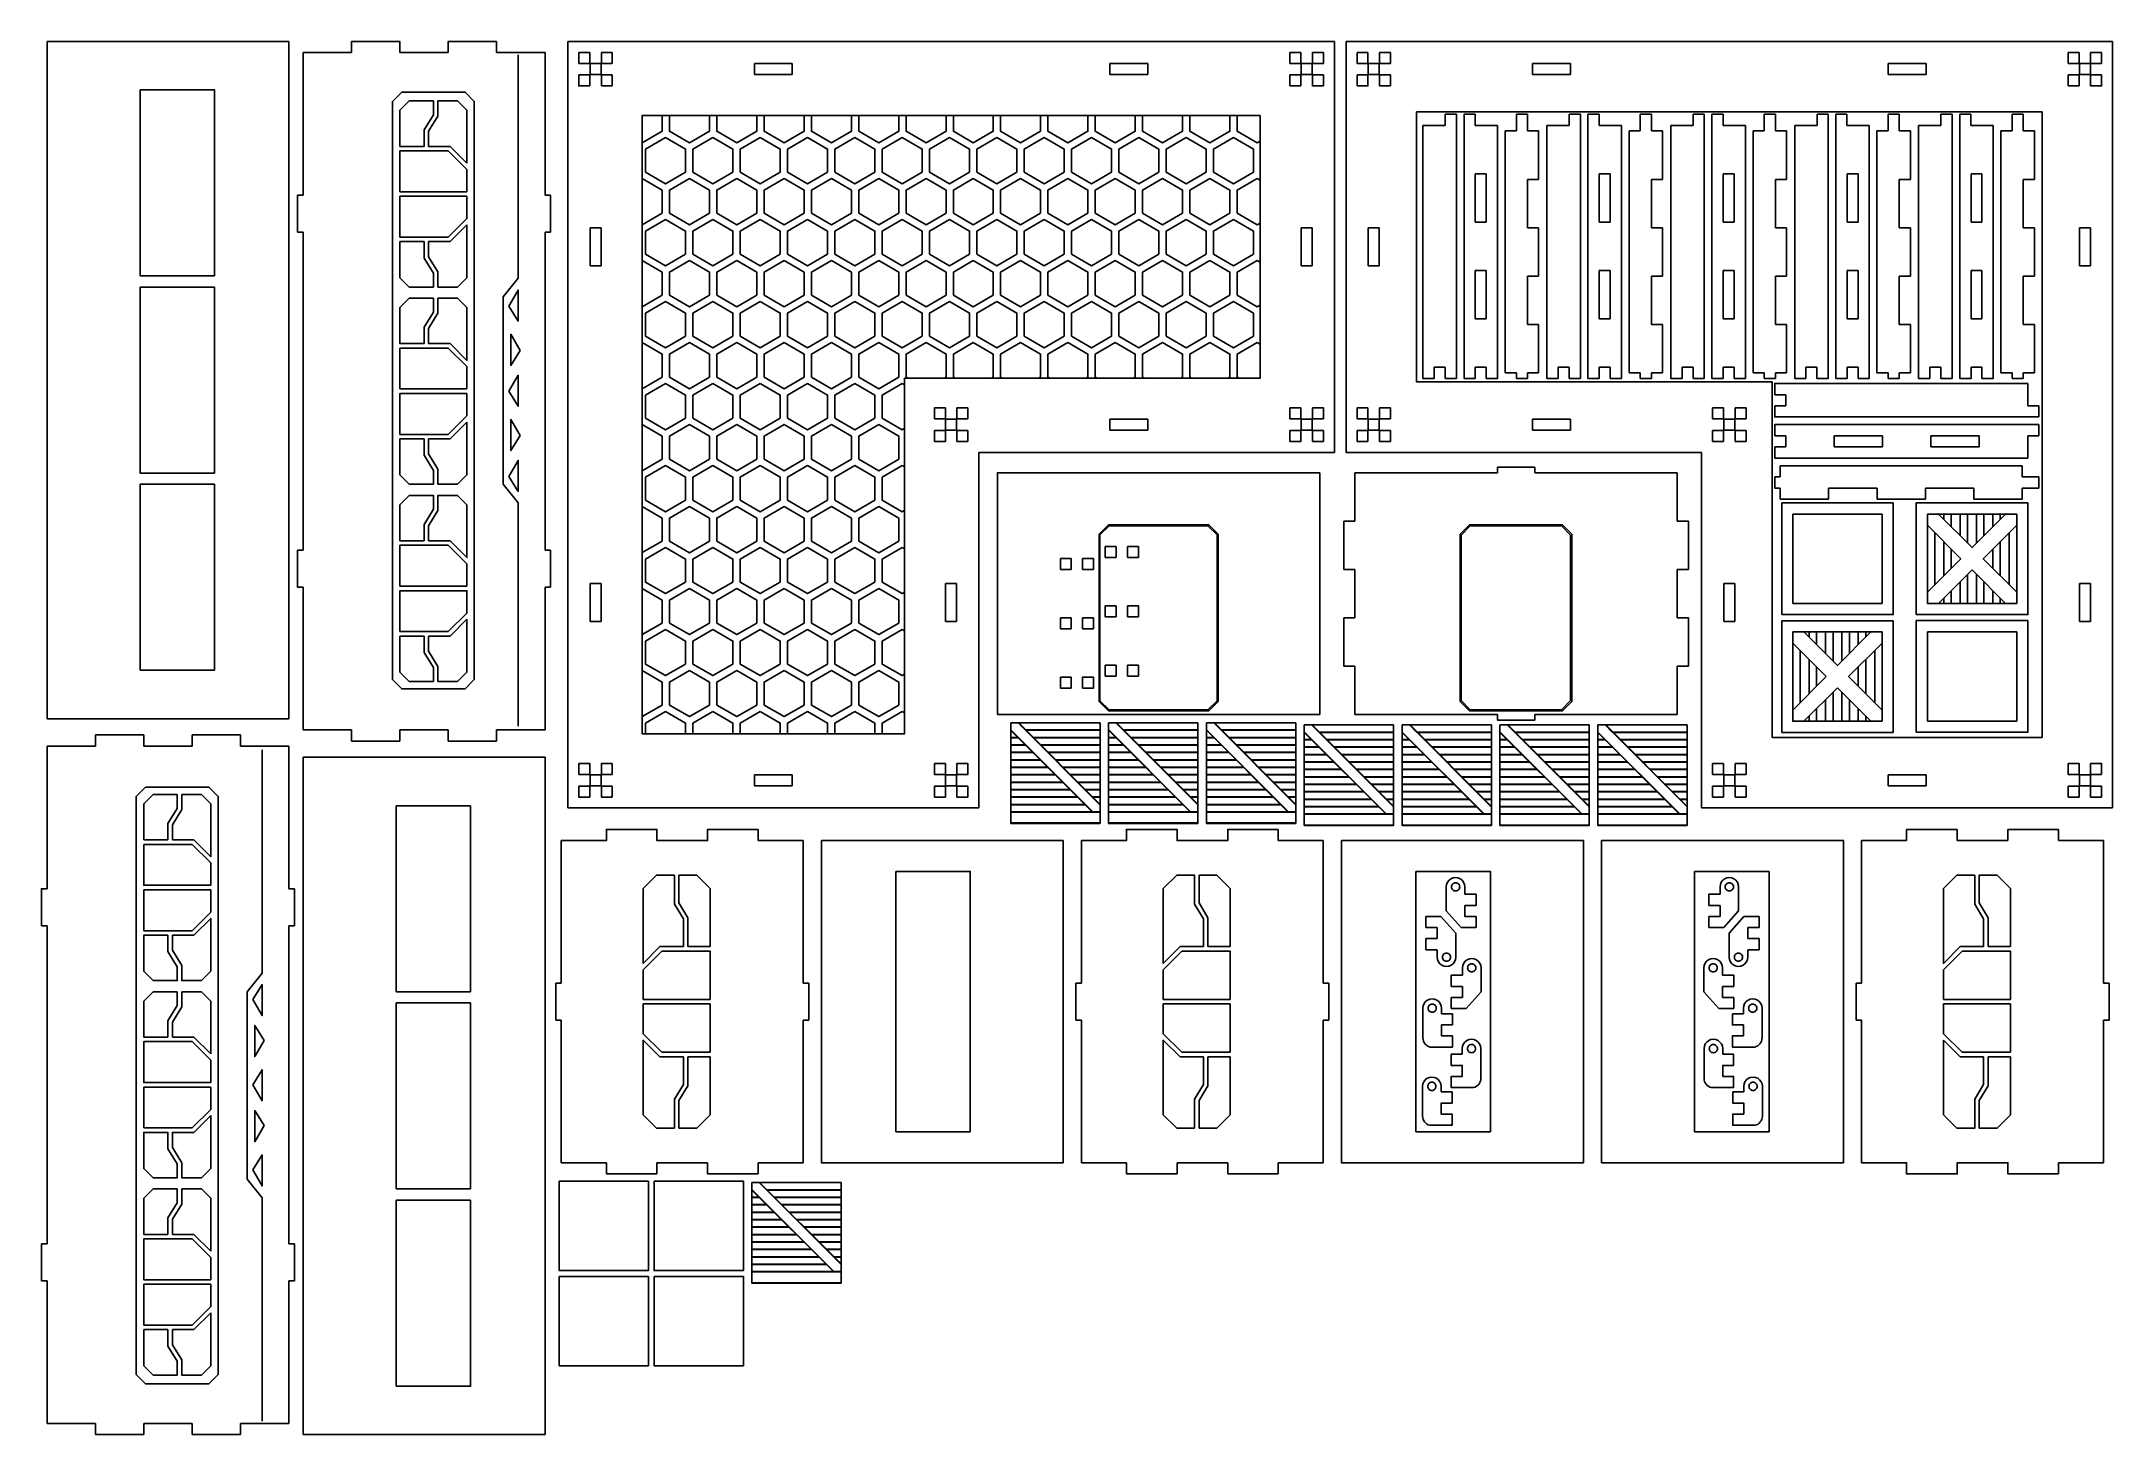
# Model space of a CAD drawing. Extents: x 26 to 583, y 39 to 413.
import ezdxf

# ---------------------------------------------------------------- set-up
doc = ezdxf.new("R2010")
doc.units = 0
doc.layers.add('Decoupe_4', color=7, linetype='CONTINUOUS')
doc.layers.add('Gravure', color=7, linetype='CONTINUOUS')

msp = doc.modelspace()

# ---------------------------------------------------------------- linework, layer by layer
at = {"layer": 'Decoupe_4', "color": 6}
for points in [[(27.89412, 413), (40.89412, 413)], [(27.89412, 327), (27.89412, 413)], [(40.89412, 413), (53.89412, 413)], [(53.89412, 413), (66.89412, 413)], [(66.89412, 413), (79.89412, 413)], [(79.89412, 413), (92.89412, 413)], [(92.89412, 327), (92.89412, 413)], [(109.733013, 413), (122.733013, 413)], [(109.733013, 413), (109.733013, 410)], [(122.733013, 410), (122.733013, 413)], [(135.733013, 413), (148.733013, 413)], [(135.733013, 413), (135.733013, 410)], [(148.733013, 410), (148.733013, 413)], [(373.86585, 413), (167.86585, 413)], [(167.86585, 413), (167.86585, 207)], [(373.86585, 302.55), (373.86585, 413)], [(377, 413), (583, 413)], [(377, 302.55), (377, 413)], [(583, 413), (583, 207)], [(109.733013, 410), (96.733013, 410)], [(96.733013, 410), (96.733013, 371.7)], [(135.733013, 410), (122.733013, 410)], [(161.733013, 410), (148.733013, 410)], [(161.733013, 371.7), (161.733013, 410)], [(96.733013, 371.7), (95.233013, 371.7)], [(95.233013, 361.7), (95.233013, 371.7)], [(163.233013, 371.7), (161.733013, 371.7)], [(163.233013, 371.7), (163.233013, 361.7)], [(95.233013, 361.7), (96.733013, 361.7)], [(96.733013, 361.7), (96.733013, 276.3)], [(161.733013, 361.7), (163.233013, 361.7)], [(161.733013, 361.7), (161.733013, 276.3)], [(27.89412, 317), (27.89412, 327)], [(92.89412, 327), (92.89412, 317)], [(27.89412, 231), (27.89412, 317)], [(92.89412, 317), (92.89412, 231)], [(373.86585, 302.55), (278.31624, 302.55)], [(278.31624, 302.55), (278.31624, 207)], [(377, 302.55), (472.55, 302.55)], [(472.55, 302.55), (472.55, 207)], [(283.320941, 284.098334), (283.320941, 297.098334), (369.920941, 297.098334)], [(369.920941, 284.098334), (369.920941, 297.098334)], [(379.39658, 284.098334), (379.39658, 297.098334)], [(379.39658, 297.098334), (417.69658, 297.098334)], [(417.69658, 297.098334), (417.69658, 298.598334)], [(417.69658, 298.598334), (427.69655, 298.598334)], [(427.69655, 298.598334), (427.69655, 297.098334)], [(427.69655, 297.098334), (465.99658, 297.098334)], [(465.99658, 284.098334), (465.99658, 297.098334)], [(283.320941, 284.098334), (283.320941, 271.098334)], [(369.920941, 271.098334), (369.920941, 284.098334)], [(376.39658, 271.098334), (376.39658, 284.098334)], [(376.39658, 284.098334), (379.39658, 284.098334)], [(468.99658, 284.098334), (465.99658, 284.098334)], [(468.99658, 271.098334), (468.99658, 284.098334)], [(95.233013, 276.3), (96.733013, 276.3)], [(96.733013, 266.3), (95.233013, 266.3), (95.233013, 276.3)], [(161.733013, 276.3), (163.233013, 276.3)], [(163.233013, 276.3), (163.233013, 266.3)], [(283.320941, 271.098334), (283.320941, 258.098334)], [(369.920941, 258.098334), (369.920941, 271.098334)], [(379.39658, 271.098334), (376.39658, 271.098334)], [(379.39658, 258.098334), (379.39658, 271.098334)], [(465.99658, 258.098334), (465.99658, 271.098334)], [(465.99658, 271.098334), (468.99658, 271.098334)], [(96.733013, 266.3), (96.733013, 228)], [(163.233013, 266.3), (161.733013, 266.3)], [(161.733013, 266.3), (161.733013, 228)], [(283.320941, 258.098334), (283.320941, 245.098334)], [(369.920941, 245.098334), (369.920941, 258.098334)], [(376.39658, 245.098334), (376.39658, 258.098334)], [(376.39658, 258.098334), (379.39658, 258.098334)], [(468.99658, 258.098334), (465.99658, 258.098334)], [(468.99658, 245.098334), (468.99658, 258.098334)], [(283.320941, 245.098334), (283.320941, 232.098334)], [(369.920941, 232.098334), (369.920941, 245.098334)], [(379.39658, 245.098334), (376.39658, 245.098334)], [(379.39658, 245.098334), (379.39658, 232.098334)], [(465.99658, 232.098334), (465.99658, 245.098334)], [(465.99658, 245.098334), (468.99658, 245.098334)], [(40.89412, 231), (27.89412, 231)], [(40.89412, 231), (53.89412, 231), (66.89412, 231), (79.89412, 231)], [(92.89412, 231), (79.89412, 231)], [(283.320941, 232.098334), (369.920941, 232.098334)], [(379.39658, 232.098334), (417.69658, 232.098334)], [(417.69658, 230.598334), (417.69658, 232.098334)], [(427.69655, 230.598334), (417.69658, 230.598334)], [(427.69655, 232.098334), (427.69655, 230.598334)], [(427.69655, 232.098334), (465.99658, 232.098334)], [(27.89412, 223.62107), (40.89412, 223.62107)], [(27.89412, 185.32107), (27.89412, 223.62107)], [(53.89412, 226.62107), (40.89412, 226.62107)], [(40.89412, 223.62107), (40.89412, 226.62107)], [(53.89412, 226.62107), (53.89412, 223.62107)], [(53.89412, 223.62107), (66.89412, 223.62107)], [(79.89412, 226.62107), (66.89412, 226.62107)], [(66.89412, 223.62107), (66.89412, 226.62107)], [(79.89412, 226.62107), (79.89412, 223.62107)], [(79.89412, 223.62107), (92.89412, 223.62107)], [(92.89412, 185.32107), (92.89412, 223.62107)], [(96.733013, 228), (109.733013, 228)], [(109.733013, 228), (109.733013, 225)], [(122.733013, 225), (109.733013, 225)], [(122.733013, 228), (135.733013, 228)], [(122.733013, 225), (122.733013, 228)], [(135.733013, 228), (135.733013, 225)], [(148.733013, 225), (135.733013, 225)], [(148.733013, 228), (161.733013, 228)], [(148.733013, 225), (148.733013, 228)], [(96.733013, 220.62107), (96.733013, 134.62107)], [(109.733013, 220.62107), (96.733013, 220.62107)], [(109.733013, 220.62107), (122.733013, 220.62107), (135.733013, 220.62107), (148.733013, 220.62107)], [(161.733013, 220.62107), (148.733013, 220.62107)], [(161.733013, 134.62107), (161.733013, 220.62107)], [(167.86585, 207), (278.31624, 207)], [(583, 207), (472.55, 207)], [(219.013172, 201.24695), (205.413172, 201.24695), (205.413172, 198.24695), (191.813172, 198.24695), (191.813172, 201.24695), (178.213172, 201.24695), (178.213172, 198.24695), (166.113172, 198.24695)], [(219.013172, 198.24695), (219.013172, 201.24695)], [(358.79019, 201.24695), (345.19019, 201.24695), (345.19019, 198.24695), (331.59019, 198.24695), (331.59019, 201.24695), (317.99019, 201.24695), (317.99019, 198.24695), (305.89019, 198.24695)], [(358.79019, 198.24695), (358.79019, 201.24695)], [(527.65572, 201.24695), (527.65572, 198.24695)], [(541.25572, 201.24695), (527.65572, 201.24695)], [(541.25572, 198.24695), (541.25572, 201.24695)], [(554.85572, 201.24695), (554.85572, 198.24695)], [(568.45572, 201.24695), (554.85572, 201.24695)], [(568.45572, 198.24695), (568.45572, 201.24695)], [(166.113172, 159.94695), (166.113172, 198.24695)], [(219.013172, 198.24695), (231.113172, 198.24695)], [(231.113172, 198.24695), (231.113172, 159.94695)], [(236.00167, 159.94695), (236.00167, 198.24695)], [(249.00167, 198.24695), (236.00167, 198.24695)], [(262.00167, 198.24695), (249.00167, 198.24695)], [(275.00167, 198.24695), (262.00167, 198.24695)], [(288.00167, 198.24695), (275.00167, 198.24695)], [(301.00167, 198.24695), (288.00167, 198.24695)], [(301.00167, 159.94695), (301.00167, 198.24695)], [(305.89019, 159.94695), (305.89019, 198.24695)], [(358.79019, 198.24695), (370.89019, 198.24695)], [(370.89019, 198.24695), (370.89019, 159.94695)], [(375.77869, 159.94695), (375.77869, 198.24695)], [(388.77869, 198.24695), (375.77869, 198.24695)], [(401.77869, 198.24695), (388.77869, 198.24695)], [(414.77869, 198.24695), (401.77869, 198.24695)], [(427.77869, 198.24695), (414.77869, 198.24695)], [(440.77869, 198.24695), (427.77869, 198.24695)], [(440.77869, 159.94695), (440.77869, 198.24695)], [(445.66721, 198.24695), (458.66721, 198.24695)], [(445.66721, 159.94695), (445.66721, 198.24695)], [(458.66721, 198.24695), (471.66721, 198.24695)], [(471.66721, 198.24695), (484.66721, 198.24695)], [(484.66721, 198.24695), (497.66721, 198.24695)], [(497.66721, 198.24695), (510.66721, 198.24695)], [(510.66721, 159.94695), (510.66721, 198.24695)], [(515.55572, 198.24695), (515.55572, 159.94695)], [(527.65572, 198.24695), (515.55572, 198.24695)], [(554.85572, 198.24695), (541.25572, 198.24695)], [(580.55572, 198.24695), (568.45572, 198.24695)], [(580.55572, 159.94695), (580.55572, 198.24695)], [(27.89412, 185.32107), (26.39412, 185.32107), (26.39412, 175.32107)], [(94.39412, 185.32107), (92.89412, 185.32107)], [(94.39412, 175.32107), (94.39412, 185.32107)], [(26.39412, 175.32107), (27.89412, 175.32107)], [(27.89412, 89.92107), (27.89412, 175.321071)], [(92.89412, 89.92107), (92.89412, 175.321071)], [(92.89412, 175.32107), (94.39412, 175.32107)], [(164.613172, 159.94695), (166.113172, 159.94695)], [(164.613172, 159.94695), (164.613172, 149.94695)], [(231.113172, 159.94695), (232.613172, 159.94695)], [(232.613172, 159.94695), (232.613172, 149.94695)], [(236.00167, 159.94695), (236.00167, 149.94695)], [(301.00167, 149.94695), (301.00167, 159.94695)], [(304.39019, 159.94695), (305.89019, 159.94695)], [(304.39019, 159.94695), (304.39019, 149.94695)], [(370.89019, 159.94695), (372.39019, 159.94695)], [(372.39019, 159.94695), (372.39019, 149.94695)], [(375.77869, 159.94695), (375.77869, 149.94695)], [(440.77869, 149.94695), (440.77869, 159.94695)], [(445.66721, 149.94695), (445.66721, 159.94695)], [(510.66721, 159.94695), (510.66721, 149.94695)], [(514.05572, 149.94695), (514.05572, 159.94695)], [(515.55572, 159.94695), (514.05572, 159.94695)], [(582.05572, 159.94695), (580.55572, 159.94695)], [(582.05572, 149.94695), (582.05572, 159.94695)], [(166.113172, 149.94695), (164.613172, 149.94695)], [(166.113172, 111.64695), (166.113172, 149.94695)], [(231.113172, 149.94695), (231.113172, 111.64695)], [(232.613172, 149.94695), (231.113172, 149.94695)], [(249.00167, 111.64695), (236.00167, 111.64695), (236.00167, 149.94695)], [(301.00167, 111.64695), (301.00167, 149.94695)], [(305.89019, 149.94695), (304.39019, 149.94695)], [(305.89019, 111.64695), (305.89019, 149.94695)], [(370.89019, 149.94695), (370.89019, 111.64695)], [(372.39019, 149.94695), (370.89019, 149.94695)], [(388.77869, 111.64695), (375.77869, 111.64695), (375.77869, 149.94695)], [(440.77869, 111.64695), (440.77869, 149.94695)], [(445.66721, 111.64695), (445.66721, 149.94695)], [(497.66721, 111.64695), (510.66721, 111.64695), (510.66721, 149.94695)], [(514.05572, 149.94695), (515.55572, 149.94695)], [(515.55572, 149.94695), (515.55572, 111.64695)], [(580.55572, 149.94695), (582.05572, 149.94695)], [(580.55572, 111.64695), (580.55572, 149.94695)], [(96.733013, 134.62107), (96.733013, 124.62107)], [(161.733013, 124.62107), (161.733013, 134.62107)], [(96.733013, 124.62107), (96.733013, 38.62107)], [(161.733013, 124.62107), (161.733013, 38.62107)], [(178.213172, 111.64695), (166.113172, 111.64695)], [(178.213172, 108.64695), (178.213172, 111.64695)], [(191.813172, 111.64695), (191.813172, 108.64695)], [(205.413172, 111.64695), (191.813172, 111.64695)], [(205.413172, 108.64695), (205.413172, 111.64695)], [(219.013172, 111.64695), (219.013172, 108.64695)], [(231.113172, 111.64695), (219.013172, 111.64695)], [(249.00167, 111.64695), (262.00167, 111.64695)], [(262.00167, 111.64695), (275.00167, 111.64695)], [(275.00167, 111.64695), (288.00167, 111.64695)], [(288.00167, 111.64695), (301.00167, 111.64695)], [(317.99019, 111.64695), (305.89019, 111.64695)], [(317.99019, 108.64695), (317.99019, 111.64695)], [(331.59019, 111.64695), (331.59019, 108.64695)], [(345.19019, 111.64695), (331.59019, 111.64695)], [(345.19019, 108.64695), (345.19019, 111.64695)], [(358.79019, 111.64695), (358.79019, 108.64695)], [(370.89019, 111.64695), (358.79019, 111.64695)], [(388.77869, 111.64695), (401.77869, 111.64695)], [(401.77869, 111.64695), (414.77869, 111.64695)], [(414.77869, 111.64695), (427.77869, 111.64695)], [(427.77869, 111.64695), (440.77869, 111.64695)], [(458.66721, 111.64695), (445.66721, 111.64695)], [(471.66721, 111.64695), (458.66721, 111.64695)], [(484.66721, 111.64695), (471.66721, 111.64695)], [(497.66721, 111.64695), (484.66721, 111.64695)], [(568.45572, 108.64695), (554.85572, 108.64695), (554.85572, 111.64695), (541.25572, 111.64695), (541.25572, 108.64695), (527.65572, 108.64695), (527.65572, 111.64695), (515.55572, 111.64695)], [(568.45572, 111.64695), (568.45572, 108.64695)], [(568.45572, 111.64695), (580.55572, 111.64695)], [(191.813172, 108.64695), (178.213172, 108.64695)], [(219.013172, 108.64695), (205.413172, 108.64695)], [(331.59019, 108.64695), (317.99019, 108.64695)], [(358.79019, 108.64695), (345.19019, 108.64695)], [(26.39412, 89.92107), (26.39412, 79.92107)], [(26.39412, 89.92107), (27.89412, 89.92107)], [(92.89412, 89.92107), (94.39412, 89.92107)], [(94.39412, 79.92107), (94.39412, 89.92107)], [(27.89412, 79.92107), (26.39412, 79.92107)], [(27.89412, 41.62107), (27.89412, 79.92107)], [(94.39412, 79.92107), (92.89412, 79.92107)], [(92.89412, 79.92107), (92.89412, 41.62107)], [(40.89412, 41.62107), (27.89412, 41.62107)], [(40.89412, 38.62107), (40.89412, 41.62107)], [(66.89412, 41.62107), (53.89412, 41.62107)], [(53.89412, 41.62107), (53.89412, 38.62107)], [(66.89412, 38.62107), (66.89412, 41.62107)], [(92.89412, 41.62107), (79.89412, 41.62107)], [(79.89412, 41.62107), (79.89412, 38.62107)], [(40.89412, 38.62107), (53.89412, 38.62107)], [(66.89412, 38.62107), (79.89412, 38.62107)], [(96.733013, 38.62107), (109.733013, 38.62107)], [(109.733013, 38.62107), (122.733013, 38.62107)], [(122.733013, 38.62107), (135.733013, 38.62107)], [(135.733013, 38.62107), (148.733013, 38.62107)], [(148.733013, 38.62107), (161.733013, 38.62107)]]:
    msp.add_lwpolyline(points, dxfattribs=at)
at = {"layer": 'Decoupe_4', "color": 3}
for points in [[(154.515555, 229), (154.515555, 289), (150.515555, 294), (150.515555, 344.4), (154.515555, 349.4), (154.515555, 409.4)], [(497.070709, 285.97765), (521.070709, 285.97765)], [(497.070709, 261.97765), (497.070709, 285.97765)], [(497.070709, 261.97765), (497.070709, 285.97765)], [(521.070709, 285.97765), (521.070709, 261.97765)], [(533.228779, 285.977694), (557.228779, 285.977694)], [(533.228779, 282.977694), (533.228779, 285.977694)], [(557.228779, 261.977694), (533.228779, 261.977694), (533.228779, 285.977694)], [(536.228779, 285.977694), (545.228779, 276.977694), (554.228779, 285.977694)], [(537.628779, 284.577694), (537.628779, 285.977694)], [(539.628779, 285.977694), (539.628779, 282.577694)], [(542.028779, 280.177694), (542.028779, 285.977694)], [(544.028779, 285.977694), (544.028779, 278.177694)], [(546.428779, 278.177694), (546.428779, 285.977694)], [(548.428779, 285.977694), (548.428779, 280.177694)], [(550.828779, 282.577694), (550.828779, 285.977694)], [(552.828779, 285.977694), (552.828779, 284.577694)], [(557.228779, 285.977694), (557.228779, 261.977694)], [(533.228779, 264.977694), (533.228779, 282.977694)], [(542.228779, 273.977694), (533.228779, 282.977694)], [(535.228779, 280.977694), (535.228779, 266.977694)], [(537.628779, 269.377694), (537.628779, 278.577694)], [(557.228779, 282.977694), (548.228779, 273.977694), (557.228779, 264.977694)], [(552.828779, 278.577694), (552.828779, 269.377694)], [(555.228779, 266.977694), (555.228779, 280.977694)], [(533.228779, 264.977694), (542.228779, 273.977694)], [(539.628779, 276.577694), (539.628779, 271.377694)], [(550.828779, 271.377694), (550.828779, 276.577694)], [(545.228779, 270.977694), (536.228779, 261.977694)], [(542.028779, 261.977694), (542.028779, 267.777694)], [(544.028779, 269.777694), (544.028779, 261.977694)], [(554.228779, 261.977694), (545.228779, 270.977694)], [(546.428779, 261.977694), (546.428779, 269.777694)], [(548.428779, 267.777694), (548.428779, 261.977694)], [(521.070709, 261.97765), (497.070709, 261.97765)], [(533.228779, 261.977694), (533.228779, 264.977694)], [(537.628779, 261.977694), (537.628779, 263.377694)], [(539.628779, 265.377694), (539.628779, 261.977694)], [(550.828779, 261.977694), (550.828779, 265.377694)], [(552.828779, 263.377694), (552.828779, 261.977694)], [(557.228779, 264.977694), (557.228779, 261.977694)], [(497.070756, 254.32307), (521.070756, 254.32307)], [(497.070756, 251.32307), (497.070756, 254.32307)], [(521.070756, 230.32307), (497.070756, 230.32307), (497.070756, 254.32307)], [(497.070756, 233.32307), (497.070756, 251.32307)], [(506.070756, 242.32307), (497.070756, 251.32307)], [(500.070756, 254.32307), (509.070756, 245.32307), (518.070756, 254.32307)], [(501.470756, 252.92307), (501.470756, 254.32307)], [(503.470756, 254.32307), (503.470756, 250.92307)], [(505.870756, 248.52307), (505.870756, 254.32307)], [(507.870756, 254.32307), (507.870756, 246.52307)], [(510.270756, 246.52307), (510.270756, 254.32307)], [(521.070756, 251.32307), (512.070756, 242.32307), (521.070756, 233.32307)], [(512.270756, 254.32307), (512.270756, 248.52307)], [(514.670756, 250.92307), (514.670756, 254.32307)], [(516.670756, 254.32307), (516.670756, 252.92307)], [(521.070756, 254.32307), (521.070756, 230.32307)], [(533.228826, 254.36638), (557.228826, 254.36638)], [(533.228826, 230.36638), (533.228826, 254.36638)], [(533.228826, 230.36638), (533.228826, 254.36638)], [(557.228826, 254.36638), (557.228826, 230.36638)], [(499.070756, 249.32307), (499.070756, 235.32307)], [(501.470756, 237.72307), (501.470756, 246.92307)], [(503.470756, 244.92307), (503.470756, 239.72307)], [(514.670756, 239.72307), (514.670756, 244.92307)], [(516.670756, 246.92307), (516.670756, 237.72307)], [(519.070756, 235.32307), (519.070756, 249.32307)], [(497.070756, 233.32307), (506.070756, 242.32307)], [(509.070756, 239.32307), (500.070756, 230.32307)], [(505.870756, 230.32307), (505.870756, 236.12307)], [(507.870756, 238.12307), (507.870756, 230.32307)], [(518.070756, 230.32307), (509.070756, 239.32307)], [(510.270756, 230.32307), (510.270756, 238.12307)], [(512.270756, 236.12307), (512.270756, 230.32307)], [(497.070756, 230.32307), (497.070756, 233.32307)], [(501.470756, 230.32307), (501.470756, 231.72307)], [(503.470756, 233.72307), (503.470756, 230.32307)], [(514.670756, 230.32307), (514.670756, 233.72307)], [(516.670756, 231.72307), (516.670756, 230.32307)], [(521.070756, 233.32307), (521.070756, 230.32307)], [(557.228826, 230.36638), (533.228826, 230.36638)], [(85.676662, 222.62107), (85.676662, 162.62107), (81.676662, 157.62107), (81.676662, 107.22107), (85.676662, 102.22107), (85.676662, 42.22107)]]:
    msp.add_lwpolyline(points, dxfattribs=at)
at = {"layer": 'Decoupe_4', "color": 5}
for points in [[(170.81625, 410.05), (170.81625, 407.1)], [(173.76625, 410.05), (170.81625, 410.05)], [(170.81625, 407.1), (173.76625, 407.1), (173.76625, 410.05)], [(176.79125, 407.025), (173.84125, 407.025)], [(173.84125, 407.025), (173.84125, 404.075), (176.79125, 404.075)], [(176.79125, 404.075), (176.79125, 407.025)], [(179.81625, 410.05), (176.86625, 410.05)], [(176.86625, 410.05), (176.86625, 407.1), (179.81625, 407.1)], [(179.81625, 407.1), (179.81625, 410.05)], [(217.99125, 407.025), (217.99125, 404.075)], [(228.19125, 407.025), (217.99125, 407.025)], [(228.19125, 404.075), (228.19125, 407.025)], [(313.54125, 407.025), (313.54125, 404.075)], [(323.74125, 407.025), (313.54125, 407.025)], [(323.74125, 404.075), (323.74125, 407.025)], [(364.86625, 410.05), (361.91625, 410.05)], [(361.91625, 410.05), (361.91625, 407.1), (364.86625, 407.1)], [(364.86625, 407.1), (364.86625, 410.05)], [(367.89125, 407.025), (364.94125, 407.025), (364.94125, 404.075)], [(367.89125, 404.075), (367.89125, 407.025)], [(367.96625, 410.05), (367.96625, 407.1)], [(370.91585, 410.05), (367.96625, 410.05)], [(367.96625, 407.1), (370.91585, 407.1), (370.91585, 410.05)], [(379.95, 410.05), (382.9, 410.05)], [(382.9, 407.1), (379.95, 407.1), (379.95, 410.05)], [(382.9, 410.05), (382.9, 407.1)], [(382.975, 404.075), (382.975, 407.025)], [(382.975, 407.025), (385.925, 407.025), (385.925, 404.075)], [(386, 410.05), (388.95, 410.05)], [(386, 407.1), (386, 410.05)], [(388.95, 410.05), (388.95, 407.1), (386, 407.1)], [(427.125, 407.025), (437.325, 407.025)], [(427.125, 404.075), (427.125, 407.025)], [(437.325, 407.025), (437.325, 404.075)], [(522.675, 407.025), (532.875, 407.025)], [(522.675, 404.075), (522.675, 407.025)], [(532.875, 407.025), (532.875, 404.075)], [(571.05, 410.05), (574, 410.05)], [(571.05, 407.1), (571.05, 410.05)], [(574, 410.05), (574, 407.1), (571.05, 407.1)], [(574.075, 407.025), (577.025, 407.025)], [(574.075, 404.075), (574.075, 407.025)], [(577.025, 407.025), (577.025, 404.075), (574.075, 404.075)], [(577.1, 410.05), (580.05, 410.05)], [(580.05, 407.1), (577.1, 407.1), (577.1, 410.05)], [(580.05, 410.05), (580.05, 407.1)], [(173.76625, 404), (170.81625, 404)], [(170.81625, 404), (170.81625, 401.05), (173.76625, 401.05)], [(173.76625, 401.05), (173.76625, 404)], [(179.81625, 404), (176.86625, 404), (176.86625, 401.05)], [(176.86625, 401.05), (179.81625, 401.05)], [(179.81625, 401.05), (179.81625, 404)], [(217.99125, 404.075), (228.19125, 404.075)], [(313.54125, 404.075), (323.74125, 404.075)], [(364.86625, 404), (361.91625, 404), (361.91625, 401.05)], [(361.91625, 401.05), (364.86625, 401.05)], [(364.86625, 401.05), (364.86625, 404)], [(364.94125, 404.075), (367.89125, 404.075)], [(370.91585, 404), (367.96625, 404)], [(367.96625, 404), (367.96625, 401.05), (370.91585, 401.05)], [(370.91585, 401.05), (370.91585, 404)], [(379.95, 404), (382.9, 404)], [(379.95, 401.05), (379.95, 404)], [(382.9, 404), (382.9, 401.05), (379.95, 401.05)], [(385.925, 404.075), (382.975, 404.075)], [(386, 401.05), (386, 404)], [(386, 404), (388.95, 404), (388.95, 401.05)], [(388.95, 401.05), (386, 401.05)], [(437.325, 404.075), (427.125, 404.075)], [(532.875, 404.075), (522.675, 404.075)], [(571.05, 401.05), (571.05, 404)], [(571.05, 404), (574, 404), (574, 401.05)], [(574, 401.05), (571.05, 401.05)], [(577.1, 404), (580.05, 404)], [(577.1, 401.05), (577.1, 404)], [(580.05, 404), (580.05, 401.05), (577.1, 401.05)], [(125.233013, 397), (122.733013, 394.5)], [(131.733013, 397), (125.233333, 397)], [(131.733013, 393.273), (131.733013, 397)], [(138.233333, 397), (132.933013, 397), (132.933013, 392.933)], [(140.733013, 394.5), (138.233013, 397)], [(122.733013, 394.5), (122.733013, 384.8)], [(129.233013, 389.206), (131.733013, 393.273)], [(132.933013, 392.933), (130.433013, 388.867)], [(140.733013, 380.297), (140.733013, 394.5)], [(122.733013, 384.8), (129.233013, 384.8)], [(129.233013, 384.8), (129.233013, 389.206)], [(130.433013, 388.867), (130.433013, 384.8)], [(130.433013, 384.8), (136.230113, 384.8)], [(136.230113, 384.8), (140.733013, 380.297)], [(122.733013, 383.6), (135.733013, 383.6)], [(122.733013, 372.6), (122.733013, 383.6)], [(135.733013, 383.6), (140.733013, 378.6)], [(140.733013, 378.6), (140.733013, 372.6)], [(411.742041, 364.435656), (411.742041, 377.435556)], [(411.742041, 377.435556), (414.692041, 377.435556)], [(414.692041, 377.435556), (414.692041, 364.435656)], [(445.04574, 364.435656), (445.04574, 377.435556)], [(445.04574, 377.435556), (447.99574, 377.435556)], [(447.99574, 377.435556), (447.99574, 364.435656)], [(478.34942, 364.435656), (478.34942, 377.435556)], [(478.34942, 377.435556), (481.29942, 377.435556)], [(481.29942, 377.435556), (481.29942, 364.435656)], [(511.6531, 364.435656), (511.6531, 377.435556)], [(511.6531, 377.435556), (514.6031, 377.435556)], [(514.6031, 377.435556), (514.6031, 364.435656)], [(544.95678, 364.435656), (544.95678, 377.435556)], [(544.95678, 377.435556), (547.90678, 377.435556)], [(547.90678, 377.435556), (547.90678, 364.435656)], [(140.733013, 372.6), (122.733013, 372.6)], [(140.733013, 371.4), (122.733013, 371.4), (122.733013, 360.4), (135.733013, 360.4), (140.733013, 365.4), (140.733013, 371.4)], [(136.230113, 359.2), (140.733013, 363.7029)], [(140.733013, 363.7029), (140.733013, 349.5)], [(176.79125, 362.875), (173.84125, 362.875)], [(173.84125, 362.875), (173.84125, 352.675)], [(176.79125, 352.675), (176.79125, 362.875)], [(364.94125, 362.875), (364.94125, 352.675)], [(367.89125, 362.875), (364.94125, 362.875)], [(367.89125, 352.675), (367.89125, 362.875)], [(382.975, 362.875), (385.925, 362.875)], [(382.975, 352.675), (382.975, 362.875)], [(385.925, 362.875), (385.925, 352.675)], [(414.692041, 364.435656), (411.742041, 364.435656)], [(447.99574, 364.435656), (445.04574, 364.435656)], [(481.29942, 364.435656), (478.34942, 364.435656)], [(514.6031, 364.435656), (511.6531, 364.435656)], [(547.90678, 364.435656), (544.95678, 364.435656)], [(574.075, 362.875), (577.025, 362.875)], [(574.075, 352.675), (574.075, 362.875)], [(577.025, 362.875), (577.025, 352.675)], [(122.733013, 359.2), (129.233013, 359.2)], [(122.733013, 349.5), (122.733013, 359.2)], [(129.233013, 359.2), (129.233013, 354.794)], [(130.433013, 359.2), (136.230113, 359.2)], [(130.433013, 355.1333), (130.433013, 359.2)], [(129.233013, 354.794), (131.733013, 350.7273)], [(132.933013, 351.0667), (130.433013, 355.1333)], [(131.733013, 350.7273), (131.733013, 347)], [(132.933013, 347), (132.933013, 351.0667)], [(173.84125, 352.675), (176.79125, 352.675)], [(364.94125, 352.675), (367.89125, 352.675)], [(385.925, 352.675), (382.975, 352.675)], [(411.742041, 351.435656), (414.692041, 351.435656)], [(411.742041, 338.435656), (411.742041, 351.435656)], [(414.692041, 351.435656), (414.692041, 338.435656)], [(445.04574, 351.435656), (447.99574, 351.435656)], [(445.04574, 338.435656), (445.04574, 351.435656)], [(447.99574, 351.435656), (447.99574, 338.435656)], [(478.34942, 351.435656), (481.29942, 351.435656)], [(478.34942, 338.435656), (478.34942, 351.435656)], [(481.29942, 351.435656), (481.29942, 338.435656)], [(511.6531, 351.435656), (514.6031, 351.435656)], [(511.6531, 338.435656), (511.6531, 351.435656)], [(514.6031, 351.435656), (514.6031, 338.435656)], [(544.95678, 351.435656), (547.90678, 351.435656)], [(544.95678, 338.435656), (544.95678, 351.435656)], [(547.90678, 351.435656), (547.90678, 338.435656)], [(577.025, 352.675), (574.075, 352.675)], [(125.233013, 347), (122.733013, 349.5)], [(131.733013, 347), (125.233013, 347)], [(138.233013, 347), (132.933013, 347)], [(140.733013, 349.5), (138.233013, 347)], [(129.233013, 336.206), (131.733013, 340.2727), (131.733013, 344), (125.233013, 344), (122.733013, 341.5), (122.733013, 331.8), (129.233013, 331.8), (129.233013, 336.206)], [(132.933013, 339.9333), (130.433013, 335.8667), (130.433013, 331.8), (136.230113, 331.8), (140.733013, 327.2971), (140.733013, 341.5), (138.233013, 344), (132.933013, 344), (132.933013, 339.9333)], [(414.692041, 338.435656), (411.742041, 338.435656)], [(447.99574, 338.435656), (445.04574, 338.435656)], [(481.29942, 338.435656), (478.34942, 338.435656)], [(514.6031, 338.435656), (511.6531, 338.435656)], [(547.90678, 338.435656), (544.95678, 338.435656)], [(122.733013, 330.6), (135.733013, 330.6)], [(122.733013, 319.6), (122.733013, 330.6)], [(135.733013, 330.6), (140.733013, 325.6)], [(140.733013, 325.6), (140.733013, 319.6)], [(140.733013, 319.6), (122.733013, 319.6)], [(140.733013, 318.4), (122.733013, 318.4), (122.733013, 307.4), (135.733013, 307.4), (140.733013, 312.4), (140.733013, 318.4)], [(269.31624, 314.5), (266.36624, 314.5), (266.36624, 311.55)], [(269.31624, 311.55), (269.31624, 314.5)], [(275.36624, 314.5), (272.41624, 314.5)], [(272.41624, 314.5), (272.41624, 311.55), (275.36624, 311.55)], [(275.36624, 311.55), (275.36624, 314.5)], [(364.86625, 314.5), (361.91625, 314.5), (361.91625, 311.55)], [(364.86625, 311.55), (364.86625, 314.5)], [(367.96625, 314.5), (367.96625, 311.55)], [(370.91585, 311.55), (370.91585, 314.5), (367.96625, 314.5)], [(379.95, 311.55), (379.95, 314.5), (382.9, 314.5)], [(382.9, 314.5), (382.9, 311.55)], [(386, 311.55), (386, 314.5)], [(386, 314.5), (388.95, 314.5), (388.95, 311.55)], [(475.5, 314.5), (478.45, 314.5)], [(475.5, 311.55), (475.5, 314.5)], [(478.45, 314.5), (478.45, 311.55), (475.5, 311.55)], [(481.55, 311.55), (481.55, 314.5)], [(481.55, 314.5), (484.5, 314.5), (484.5, 311.55)], [(122.733013, 296.5), (122.733013, 306.2)], [(122.733013, 306.2), (129.233013, 306.2)], [(129.233013, 306.2), (129.233013, 301.794)], [(130.433013, 306.2), (136.230113, 306.2)], [(130.433013, 302.1333), (130.433013, 306.2)], [(136.230113, 306.2), (140.733013, 310.7029)], [(140.733013, 310.7029), (140.733013, 296.5)], [(266.36624, 311.55), (269.31624, 311.55)], [(266.36624, 308.45), (266.36624, 305.5)], [(269.31624, 305.5), (269.31624, 308.45), (266.36624, 308.45)], [(272.34124, 311.475), (269.39124, 311.475), (269.39124, 308.525)], [(269.39124, 308.525), (272.34124, 308.525)], [(272.34124, 308.525), (272.34124, 311.475)], [(275.36624, 308.45), (272.41624, 308.45), (272.41624, 305.5)], [(275.36624, 305.5), (275.36624, 308.45)], [(313.54125, 311.475), (313.54125, 308.525)], [(323.74125, 311.475), (313.54125, 311.475)], [(313.54125, 308.525), (323.74125, 308.525)], [(323.74125, 308.525), (323.74125, 311.475)], [(361.91625, 311.55), (364.86625, 311.55)], [(364.86625, 308.45), (361.91625, 308.45)], [(361.91625, 308.45), (361.91625, 305.5), (364.86625, 305.5), (364.86625, 308.45)], [(364.94125, 311.475), (364.94125, 308.525)], [(367.89125, 308.525), (367.89125, 311.475), (364.94125, 311.475)], [(364.94125, 308.525), (367.89125, 308.525)], [(367.96625, 311.55), (370.91585, 311.55)], [(370.91585, 308.45), (367.96625, 308.45)], [(367.96625, 308.45), (367.96625, 305.5)], [(370.91585, 305.5), (370.91585, 308.45)], [(382.9, 311.55), (379.95, 311.55)], [(379.95, 305.5), (379.95, 308.45)], [(379.95, 308.45), (382.9, 308.45), (382.9, 305.5)], [(382.975, 308.525), (382.975, 311.475), (385.925, 311.475)], [(385.925, 308.525), (382.975, 308.525)], [(385.925, 311.475), (385.925, 308.525)], [(388.95, 311.55), (386, 311.55)], [(386, 308.45), (388.95, 308.45)], [(388.95, 305.5), (386, 305.5), (386, 308.45)], [(388.95, 308.45), (388.95, 305.5)], [(427.125, 308.525), (427.125, 311.475)], [(427.125, 311.475), (437.325, 311.475)], [(437.325, 308.525), (427.125, 308.525)], [(437.325, 311.475), (437.325, 308.525)], [(475.5, 305.5), (475.5, 308.45)], [(475.5, 308.45), (478.45, 308.45), (478.45, 305.5)], [(478.525, 308.525), (478.525, 311.475)], [(478.525, 311.475), (481.475, 311.475), (481.475, 308.525)], [(481.475, 308.525), (478.525, 308.525)], [(484.5, 311.55), (481.55, 311.55)], [(481.55, 305.5), (481.55, 308.45), (484.5, 308.45)], [(484.5, 308.45), (484.5, 305.5)], [(508.19087, 307.00798), (521.19087, 307.00798)], [(508.19087, 304.05798), (508.19087, 307.00798)], [(521.19087, 307.00798), (521.19087, 304.05798)], [(534.19087, 307.00798), (547.19077, 307.00798)], [(534.19087, 304.05798), (534.19087, 307.00798)], [(547.19077, 307.00798), (547.19077, 304.05798)], [(129.233013, 301.794), (131.733013, 297.7273)], [(132.933013, 298.0667), (130.433013, 302.1333)], [(266.36624, 305.5), (269.31624, 305.5)], [(272.41624, 305.5), (275.36624, 305.5)], [(367.96625, 305.5), (370.91585, 305.5)], [(382.9, 305.5), (379.95, 305.5)], [(478.45, 305.5), (475.5, 305.5)], [(484.5, 305.5), (481.55, 305.5)], [(521.19087, 304.05798), (508.19087, 304.05798)], [(547.19077, 304.05798), (534.19087, 304.05798)], [(125.233013, 294), (122.733013, 296.5)], [(131.733013, 297.7273), (131.733013, 294)], [(132.933013, 294), (132.933013, 298.0667)], [(140.733013, 296.5), (138.233013, 294)], [(129.233013, 278.8), (129.233013, 283.206), (131.733013, 287.2727), (131.733013, 291), (125.233013, 291), (122.733013, 288.5), (122.733013, 278.8), (129.233013, 278.8)], [(131.733013, 294), (125.233013, 294)], [(140.733013, 288.5), (138.233013, 291), (132.933013, 291), (132.933013, 286.9333), (130.433013, 282.8667), (130.433013, 278.8), (136.230113, 278.8), (140.733013, 274.29706), (140.733013, 288.5)], [(138.233013, 294), (132.933013, 294)], [(494.070709, 288.97765), (524.070709, 288.97765)], [(494.070709, 258.97765), (494.070709, 288.97765)], [(524.070709, 288.97765), (524.070709, 258.97765), (494.070709, 258.97765)], [(530.228779, 288.977694), (560.228779, 288.977694)], [(530.228779, 258.977694), (530.228779, 288.977694)], [(560.228779, 288.977694), (560.228779, 258.977694), (530.228779, 258.977694)], [(122.733013, 277.6), (135.733013, 277.6)], [(122.733013, 266.6), (122.733013, 277.6)], [(135.733013, 277.6), (140.733013, 272.6)], [(300.220941, 274.048334), (303.170941, 274.048334)], [(300.220941, 271.098334), (300.220941, 274.048334)], [(303.170941, 274.048334), (303.170941, 271.098334)], [(306.170941, 274.048334), (309.120941, 274.048334)], [(306.170941, 271.098334), (306.170941, 274.048334)], [(309.120941, 274.048334), (309.120941, 271.098334)], [(312.229881, 274.339444), (312.229881, 277.289446)], [(312.229881, 277.289446), (315.229881, 277.289446)], [(315.229881, 274.339444), (312.229881, 274.339444)], [(315.229881, 277.289446), (315.229881, 274.339444)], [(318.229881, 274.339444), (318.229881, 277.289446)], [(318.229881, 277.289446), (321.229881, 277.289446)], [(321.229881, 274.339444), (318.229881, 274.339444)], [(321.229881, 277.289446), (321.229881, 274.339444)], [(140.733013, 272.6), (140.733013, 266.6)], [(173.84125, 267.325), (173.84125, 257.125)], [(176.79125, 267.325), (173.84125, 267.325)], [(176.79125, 257.125), (176.79125, 267.325)], [(269.39124, 267.325), (269.39124, 257.125)], [(272.34124, 267.325), (269.39124, 267.325)], [(272.34124, 257.125), (272.34124, 267.325)], [(303.170941, 271.098334), (300.220941, 271.098334)], [(309.120941, 271.098334), (306.170941, 271.098334)], [(478.525, 267.325), (481.475, 267.325)], [(478.525, 257.125), (478.525, 267.325)], [(481.475, 267.325), (481.475, 257.125)], [(574.075, 257.125), (574.075, 267.325)], [(574.075, 267.325), (577.025, 267.325)], [(577.025, 267.325), (577.025, 257.125)], [(140.733013, 266.6), (122.733013, 266.6)], [(122.733013, 254.4), (135.733013, 254.4), (140.733013, 259.4), (140.733013, 265.4), (122.733013, 265.4), (122.733013, 254.4)], [(136.230113, 253.2), (140.733013, 257.7029)], [(140.733013, 257.7029), (140.733013, 243.5)], [(173.84125, 257.125), (176.79125, 257.125)], [(269.39124, 257.125), (272.34124, 257.125)], [(300.220941, 258.098334), (303.170941, 258.098334)], [(300.220941, 255.148334), (300.220941, 258.098334)], [(303.170941, 258.098334), (303.170941, 255.148334)], [(306.170941, 258.098334), (309.120941, 258.098334)], [(306.170941, 255.148334), (306.170941, 258.098334)], [(309.120941, 258.098334), (309.120941, 255.148334)], [(312.229881, 258.389444), (312.229881, 261.339444)], [(312.229881, 261.339444), (315.229881, 261.339444)], [(315.229881, 258.389444), (312.229881, 258.389444)], [(315.229881, 261.339444), (315.229881, 258.389444)], [(318.229881, 261.339444), (321.229881, 261.339444)], [(318.229881, 258.389444), (318.229881, 261.339444)], [(321.229881, 258.389444), (318.229881, 258.389444)], [(321.229881, 261.339444), (321.229881, 258.389444)], [(481.475, 257.125), (478.525, 257.125)], [(494.070756, 257.32307), (524.070756, 257.32307)], [(494.070756, 227.32307), (494.070756, 257.32307)], [(524.070756, 257.32307), (524.070756, 227.32307), (494.070756, 227.32307)], [(530.228826, 257.36638), (560.228826, 257.36638)], [(530.228826, 227.36638), (530.228826, 257.36638)], [(560.228826, 257.36638), (560.228826, 227.36638), (530.228826, 227.36638)], [(577.025, 257.125), (574.075, 257.125)], [(122.733013, 253.2), (129.233013, 253.2)], [(122.733013, 243.5), (122.733013, 253.2)], [(129.233013, 253.2), (129.233013, 248.794)], [(130.433013, 253.2), (136.230113, 253.2)], [(130.433013, 249.1333), (130.433013, 253.2)], [(303.170941, 255.148334), (300.220941, 255.148334)], [(309.120941, 255.148334), (306.170941, 255.148334)], [(129.233013, 248.794), (131.733013, 244.7273)], [(132.933013, 245.0667), (130.433013, 249.1333)], [(132.933013, 241), (132.933013, 245.0667)], [(312.229881, 245.389444), (315.229881, 245.389444)], [(312.229881, 242.439444), (312.229881, 245.389444)], [(315.229881, 245.389444), (315.229881, 242.439444)], [(318.229881, 245.389444), (321.229881, 245.389444)], [(318.229881, 242.439444), (318.229881, 245.389444)], [(321.229881, 245.389444), (321.229881, 242.439444)], [(125.233013, 241), (122.733013, 243.5)], [(131.733013, 241), (125.233013, 241)], [(131.733013, 244.7273), (131.733013, 241)], [(138.233013, 241), (132.933013, 241)], [(140.733013, 243.5), (138.233013, 241)], [(300.220941, 242.148334), (303.170941, 242.148334)], [(300.220941, 239.198334), (300.220941, 242.148334)], [(303.170941, 242.148334), (303.170941, 239.198334)], [(306.170941, 239.198334), (309.120941, 239.198334), (309.120941, 242.148334), (306.170941, 242.148334), (306.170941, 239.198334)], [(315.229881, 242.439444), (312.229881, 242.439444)], [(321.229881, 242.439444), (318.229881, 242.439444)], [(303.170941, 239.198334), (300.220941, 239.198334)], [(288.90398, 229.925599), (286.90398, 229.925599)], [(286.90398, 229.925599), (286.90398, 227.925599)], [(288.90398, 229.925599), (310.90398, 229.925599)], [(310.90398, 229.925599), (310.90398, 227.925599)], [(315.19793, 229.925599), (313.19793, 229.925599)], [(313.19793, 229.925599), (313.19793, 227.925599)], [(315.19793, 229.925599), (337.19793, 229.925599)], [(337.19793, 229.925599), (337.19793, 227.925599)], [(341.49183, 229.925599), (339.49183, 229.925599)], [(339.49183, 229.925599), (339.49183, 227.925599)], [(341.49183, 229.925599), (363.49183, 229.925599)], [(363.49183, 229.925599), (363.49183, 227.925599)], [(367.785754, 229.361154), (365.785754, 229.361154)], [(365.785754, 229.361154), (365.785754, 227.361154)], [(367.785754, 229.361154), (389.785754, 229.361154)], [(389.785754, 229.361154), (389.785754, 227.361154)], [(394.079704, 229.361154), (392.079704, 229.361154)], [(392.079704, 229.361154), (392.079704, 227.361154)], [(394.079704, 229.361154), (416.079704, 229.361154)], [(416.079704, 229.361154), (416.079704, 227.361154)], [(420.37358, 229.361154), (418.37358, 229.361154)], [(418.37358, 229.361154), (418.37358, 227.361154)], [(420.37358, 229.361154), (442.37358, 229.361154)], [(442.37358, 229.361154), (442.37358, 227.361154)], [(446.66753, 229.361154), (444.66753, 229.361154)], [(444.66753, 229.361154), (444.66753, 227.361154)], [(446.66753, 229.361154), (468.66753, 229.361154)], [(468.66753, 229.361154), (468.66753, 227.361154)], [(286.90398, 225.925599), (286.90398, 227.925599)], [(286.90398, 223.925599), (286.90398, 225.925599)], [(286.90398, 221.925599), (286.90398, 223.925599)], [(310.90398, 227.925599), (310.90398, 225.925599)], [(310.90398, 225.925599), (310.90398, 223.925599)], [(310.90398, 223.925599), (310.90398, 221.925599)], [(313.19793, 225.925599), (313.19793, 227.925599)], [(313.19793, 223.925599), (313.19793, 225.925599)], [(313.19793, 221.925599), (313.19793, 223.925599)], [(337.19793, 227.925599), (337.19793, 225.925599)], [(337.19793, 225.925599), (337.19793, 223.925599)], [(337.19793, 223.925599), (337.19793, 221.925599)], [(339.49183, 225.925599), (339.49183, 227.925599)], [(339.49183, 223.925599), (339.49183, 225.925599)], [(339.49183, 221.925599), (339.49183, 223.925599)], [(363.49183, 227.925599), (363.49183, 225.925599)], [(363.49183, 225.925599), (363.49183, 223.925599)], [(363.49183, 223.925599), (363.49183, 221.925599)], [(365.785754, 225.361154), (365.785754, 227.361154)], [(365.785754, 223.361154), (365.785754, 225.361154)], [(365.785754, 221.361154), (365.785754, 223.361154)], [(389.785754, 227.361154), (389.785754, 225.361154)], [(389.785754, 225.361154), (389.785754, 223.361154)], [(389.785754, 223.361154), (389.785754, 221.361154)], [(392.079704, 225.361154), (392.079704, 227.361154)], [(392.079704, 223.361154), (392.079704, 225.361154)], [(392.079704, 221.361154), (392.079704, 223.361154)], [(416.079704, 227.361154), (416.079704, 225.361154)], [(416.079704, 225.361154), (416.079704, 223.361154)], [(416.079704, 223.361154), (416.079704, 221.361154)], [(418.37358, 225.361154), (418.37358, 227.361154)], [(418.37358, 223.361154), (418.37358, 225.361154)], [(418.37358, 221.361154), (418.37358, 223.361154)], [(442.37358, 227.361154), (442.37358, 225.361154)], [(442.37358, 225.361154), (442.37358, 223.361154)], [(442.37358, 223.361154), (442.37358, 221.361154)], [(444.66753, 225.361154), (444.66753, 227.361154)], [(444.66753, 223.361154), (444.66753, 225.361154)], [(444.66753, 221.361154), (444.66753, 223.361154)], [(468.66753, 227.361154), (468.66753, 225.361154)], [(468.66753, 225.361154), (468.66753, 223.361154)], [(468.66753, 223.361154), (468.66753, 221.361154)], [(173.76625, 218.95), (170.81625, 218.95), (170.81625, 216)], [(173.76625, 216), (173.76625, 218.95)], [(179.81625, 218.95), (176.86625, 218.95), (176.86625, 216)], [(179.81625, 216), (179.81625, 218.95)], [(269.31624, 218.95), (266.36624, 218.95), (266.36624, 216)], [(269.31624, 216), (269.31624, 218.95)], [(272.41624, 218.95), (272.41624, 216)], [(275.36624, 216), (275.36624, 218.95), (272.41624, 218.95)], [(286.90398, 219.925599), (286.90398, 221.925599)], [(286.90398, 217.925599), (286.90398, 219.925599)], [(286.90398, 215.925599), (286.90398, 217.925599)], [(310.90398, 221.925599), (310.90398, 219.925599)], [(310.90398, 219.925599), (310.90398, 217.925599)], [(310.90398, 217.925599), (310.90398, 215.925599)], [(313.19793, 219.925599), (313.19793, 221.925599)], [(313.19793, 217.925599), (313.19793, 219.925599)], [(313.19793, 215.925599), (313.19793, 217.925599)], [(337.19793, 221.925599), (337.19793, 219.925599)], [(337.19793, 219.925599), (337.19793, 217.925599)], [(337.19793, 217.925599), (337.19793, 215.925599)], [(339.49183, 219.925599), (339.49183, 221.925599)], [(339.49183, 217.925599), (339.49183, 219.925599)], [(339.49183, 215.925599), (339.49183, 217.925599)], [(363.49183, 221.925599), (363.49183, 219.925599)], [(363.49183, 219.925599), (363.49183, 217.925599)], [(363.49183, 217.925599), (363.49183, 215.925599)], [(365.785754, 219.361154), (365.785754, 221.361154)], [(365.785754, 217.361154), (365.785754, 219.361154)], [(365.785754, 215.361154), (365.785754, 217.361154)], [(389.785754, 221.361154), (389.785754, 219.361154)], [(389.785754, 219.361154), (389.785754, 217.361154)], [(389.785754, 217.361154), (389.785754, 215.361154)], [(392.079704, 219.361154), (392.079704, 221.361154)], [(392.079704, 217.361154), (392.079704, 219.361154)], [(392.079704, 215.361154), (392.079704, 217.361154)], [(416.079704, 221.361154), (416.079704, 219.361154)], [(416.079704, 219.361154), (416.079704, 217.361154)], [(416.079704, 217.361154), (416.079704, 215.361154)], [(418.37358, 219.361154), (418.37358, 221.361154)], [(418.37358, 217.361154), (418.37358, 219.361154)], [(418.37358, 215.361154), (418.37358, 217.361154)], [(442.37358, 221.361154), (442.37358, 219.361154)], [(442.37358, 219.361154), (442.37358, 217.361154)], [(442.37358, 217.361154), (442.37358, 215.361154)], [(444.66753, 219.361154), (444.66753, 221.361154)], [(444.66753, 217.361154), (444.66753, 219.361154)], [(444.66753, 215.361154), (444.66753, 217.361154)], [(468.66753, 221.361154), (468.66753, 219.361154)], [(468.66753, 219.361154), (468.66753, 217.361154)], [(468.66753, 217.361154), (468.66753, 215.361154)], [(475.5, 216), (475.5, 218.95), (478.45, 218.95)], [(478.45, 218.95), (478.45, 216)], [(481.55, 216), (481.55, 218.95)], [(481.55, 218.95), (484.5, 218.95), (484.5, 216)], [(571.05, 216), (571.05, 218.95)], [(571.05, 218.95), (574, 218.95), (574, 216)], [(577.1, 216), (577.1, 218.95)], [(577.1, 218.95), (580.05, 218.95), (580.05, 216)], [(170.81625, 216), (173.76625, 216)], [(173.76625, 212.9), (170.81625, 212.9)], [(170.81625, 212.9), (170.81625, 209.95), (173.76625, 209.95)], [(173.76625, 209.95), (173.76625, 212.9)], [(176.79125, 215.925), (173.84125, 215.925)], [(173.84125, 215.925), (173.84125, 212.975), (176.79125, 212.975)], [(176.79125, 212.975), (176.79125, 215.925)], [(176.86625, 216), (179.81625, 216)], [(179.81625, 212.9), (176.86625, 212.9)], [(176.86625, 212.9), (176.86625, 209.95), (179.81625, 209.95)], [(179.81625, 209.95), (179.81625, 212.9)], [(217.99125, 215.925), (217.99125, 212.975)], [(228.19125, 215.925), (217.99125, 215.925)], [(217.99125, 212.975), (228.19125, 212.975)], [(228.19125, 212.975), (228.19125, 215.925)], [(266.36624, 216), (269.31624, 216)], [(266.36624, 212.9), (266.36624, 209.95)], [(269.31624, 209.95), (269.31624, 212.9), (266.36624, 212.9)], [(269.39124, 215.925), (269.39124, 212.975)], [(272.34124, 215.925), (269.39124, 215.925)], [(269.39124, 212.975), (272.34124, 212.975), (272.34124, 215.925)], [(272.41624, 216), (275.36624, 216)], [(272.41624, 212.9), (272.41624, 209.95)], [(275.36624, 212.9), (272.41624, 212.9)], [(272.41624, 209.95), (275.36624, 209.95), (275.36624, 212.9)], [(286.90398, 213.925599), (286.90398, 215.925599)], [(286.90398, 211.925599), (286.90398, 213.925599)], [(286.90398, 209.925599), (286.90398, 211.925599)], [(310.90398, 215.925599), (310.90398, 213.925599)], [(310.90398, 213.925599), (310.90398, 211.925599)], [(310.90398, 211.925599), (310.90398, 209.925599)], [(313.19793, 213.925599), (313.19793, 215.925599)], [(313.19793, 211.925599), (313.19793, 213.925599)], [(313.19793, 209.925599), (313.19793, 211.925599)], [(337.19793, 215.925599), (337.19793, 213.925599)], [(337.19793, 213.925599), (337.19793, 211.925599)], [(337.19793, 211.925599), (337.19793, 209.925599)], [(339.49183, 213.925599), (339.49183, 215.925599)], [(339.49183, 211.925599), (339.49183, 213.925599)], [(339.49183, 209.925599), (339.49183, 211.925599)], [(363.49183, 215.925599), (363.49183, 213.925599)], [(363.49183, 213.925599), (363.49183, 211.925599)], [(363.49183, 211.925599), (363.49183, 209.925599)], [(365.785754, 213.361154), (365.785754, 215.361154)], [(365.785754, 211.361154), (365.785754, 213.361154)], [(389.785754, 215.361154), (389.785754, 213.361154)], [(389.785754, 213.361154), (389.785754, 211.361154)], [(392.079704, 213.361154), (392.079704, 215.361154)], [(392.079704, 211.361154), (392.079704, 213.361154)], [(416.079704, 215.361154), (416.079704, 213.361154)], [(416.079704, 213.361154), (416.079704, 211.361154)], [(418.37358, 213.361154), (418.37358, 215.361154)], [(418.37358, 211.361154), (418.37358, 213.361154)], [(442.37358, 215.361154), (442.37358, 213.361154)], [(442.37358, 213.361154), (442.37358, 211.361154)], [(444.66753, 213.361154), (444.66753, 215.361154)], [(444.66753, 211.361154), (444.66753, 213.361154)], [(468.66753, 215.361154), (468.66753, 213.361154)], [(468.66753, 213.361154), (468.66753, 211.361154)], [(478.45, 216), (475.5, 216)], [(475.5, 212.9), (478.45, 212.9)], [(478.45, 209.95), (475.5, 209.95), (475.5, 212.9)], [(478.45, 212.9), (478.45, 209.95)], [(478.525, 215.925), (481.475, 215.925)], [(481.475, 212.975), (478.525, 212.975), (478.525, 215.925)], [(481.475, 215.925), (481.475, 212.975)], [(484.5, 216), (481.55, 216)], [(481.55, 209.95), (481.55, 212.9), (484.5, 212.9)], [(484.5, 212.9), (484.5, 209.95)], [(522.675, 212.975), (522.675, 215.925)], [(522.675, 215.925), (532.875, 215.925)], [(532.875, 212.975), (522.675, 212.975)], [(532.875, 215.925), (532.875, 212.975)], [(574, 216), (571.05, 216)], [(571.05, 212.9), (574, 212.9)], [(571.05, 209.95), (571.05, 212.9)], [(574, 212.9), (574, 209.95), (571.05, 209.95)], [(574.075, 215.925), (577.025, 215.925)], [(574.075, 212.975), (574.075, 215.925)], [(577.025, 215.925), (577.025, 212.975), (574.075, 212.975)], [(580.05, 216), (577.1, 216)], [(577.1, 212.9), (580.05, 212.9)], [(577.1, 209.95), (577.1, 212.9)], [(580.05, 212.9), (580.05, 209.95), (577.1, 209.95)], [(56.39412, 210.62107), (53.89412, 208.12107)], [(53.89412, 208.12107), (53.89412, 198.42107)], [(62.89412, 210.62107), (56.39412, 210.62107)], [(60.39412, 202.82707), (62.89412, 206.893771)], [(64.09412, 206.55437), (61.59412, 202.48777)], [(62.89412, 206.89377), (62.89412, 210.62107)], [(64.09412, 210.62107), (64.09412, 206.55437)], [(69.39412, 210.62107), (64.09412, 210.62107)], [(71.89412, 208.12107), (69.39412, 210.62107)], [(71.89412, 193.91817), (71.89412, 208.12107)], [(266.36624, 209.95), (269.31624, 209.95)], [(286.90398, 207.925599), (286.90398, 209.925599)], [(286.90398, 205.925599), (286.90398, 207.925599)], [(310.90398, 209.925599), (310.90398, 207.925599)], [(310.90398, 207.925599), (310.90398, 205.925599)], [(313.19793, 207.925599), (313.19793, 209.925599)], [(313.19793, 205.925599), (313.19793, 207.925599)], [(337.19793, 209.925599), (337.19793, 207.925599)], [(337.19793, 207.925599), (337.19793, 205.925599)], [(339.49183, 207.925599), (339.49183, 209.925599)], [(339.49183, 205.925599), (339.49183, 207.925599)], [(363.49183, 209.925599), (363.49183, 207.925599)], [(363.49183, 207.925599), (363.49183, 205.925599)], [(365.785754, 209.361154), (365.785754, 211.361154)], [(365.785754, 207.361154), (365.785754, 209.361154)], [(365.785754, 205.361154), (365.785754, 207.361154)], [(389.785754, 211.361154), (389.785754, 209.361154)], [(389.785754, 209.361154), (389.785754, 207.361154)], [(389.785754, 207.361154), (389.785754, 205.361154)], [(392.079704, 209.361154), (392.079704, 211.361154)], [(392.079704, 207.361154), (392.079704, 209.361154)], [(392.079704, 205.361154), (392.079704, 207.361154)], [(416.079704, 211.361154), (416.079704, 209.361154)], [(416.079704, 209.361154), (416.079704, 207.361154)], [(416.079704, 207.361154), (416.079704, 205.361154)], [(418.37358, 209.361154), (418.37358, 211.361154)], [(418.37358, 207.361154), (418.37358, 209.361154)], [(418.37358, 205.361154), (418.37358, 207.361154)], [(442.37358, 211.361154), (442.37358, 209.361154)], [(442.37358, 209.361154), (442.37358, 207.361154)], [(442.37358, 207.361154), (442.37358, 205.361154)], [(444.66753, 209.361154), (444.66753, 211.361154)], [(444.66753, 207.361154), (444.66753, 209.361154)], [(444.66753, 205.361154), (444.66753, 207.361154)], [(468.66753, 211.361154), (468.66753, 209.361154)], [(468.66753, 209.361154), (468.66753, 207.361154)], [(468.66753, 207.361154), (468.66753, 205.361154)], [(484.5, 209.95), (481.55, 209.95)], [(60.39412, 198.42107), (60.39412, 202.82707)], [(61.59412, 202.48777), (61.59412, 198.42107)], [(286.90398, 202.925599), (286.90398, 205.925599)], [(310.90398, 205.925599), (310.90398, 202.925599)], [(313.19793, 202.925599), (313.19793, 205.925599)], [(337.19793, 205.925599), (337.19793, 202.925599)], [(339.49183, 202.925599), (339.49183, 205.925599)], [(363.49183, 205.925599), (363.49183, 202.925599)], [(365.785754, 202.361154), (365.785754, 205.361154)], [(389.785754, 205.361154), (389.785754, 202.361154)], [(392.079704, 202.361154), (392.079704, 205.361154)], [(416.079704, 205.361154), (416.079704, 202.361154)], [(418.37358, 202.361154), (418.37358, 205.361154)], [(442.37358, 205.361154), (442.37358, 202.361154)], [(444.66753, 202.361154), (444.66753, 205.361154)], [(468.66753, 205.361154), (468.66753, 202.361154)], [(53.89412, 198.42107), (60.39412, 198.42107)], [(53.89412, 197.221071), (66.89412, 197.221071), (71.89412, 192.221071), (71.89412, 186.221071), (53.89412, 186.221071), (53.89412, 197.221071)], [(61.59412, 198.42107), (67.39122, 198.42107)], [(67.39122, 198.42107), (71.89412, 193.91817)], [(53.89412, 185.02107), (53.89412, 174.02107)], [(71.89412, 185.02107), (53.89412, 185.02107)], [(71.89412, 179.02107), (71.89412, 185.02107)], [(188.113172, 185.34325), (191.716872, 188.94695)], [(188.113172, 185.34325), (188.113172, 165.24401)], [(196.513172, 181.18075), (196.513172, 188.94695), (191.716872, 188.94695)], [(202.509472, 188.94695), (197.713172, 188.94695)], [(197.713172, 188.94695), (197.713172, 181.51315)], [(202.509472, 188.94695), (206.113172, 185.34325)], [(206.113172, 169.74695), (206.113172, 185.34325)], [(327.89019, 185.34325), (331.49389, 188.94695)], [(327.89019, 185.34325), (327.89019, 165.24401)], [(336.29019, 181.18075), (336.29019, 188.94695), (331.49389, 188.94695)], [(342.28649, 188.94695), (337.49019, 188.94695)], [(337.49019, 188.94695), (337.49019, 181.51315)], [(342.28649, 188.94695), (345.89019, 185.34325)], [(345.89019, 169.74695), (345.89019, 185.34325)], [(537.55572, 185.34325), (541.15942, 188.94695)], [(537.55572, 185.34325), (537.55572, 165.24405), (542.05862, 169.74695)], [(545.95572, 188.94695), (541.15942, 188.94695)], [(545.95572, 181.18075), (545.95572, 188.94695)], [(551.95202, 188.94695), (547.15572, 188.94695)], [(547.15572, 188.94695), (547.15572, 181.51315)], [(551.95202, 188.94695), (555.55572, 185.34325)], [(555.55572, 169.74695), (555.55572, 185.34325)], [(66.89412, 174.02107), (71.89412, 179.02107)], [(198.913172, 177.18075), (196.513172, 181.18075)], [(197.713172, 181.51315), (200.113172, 177.51315), (200.113172, 169.74695)], [(338.69019, 177.18075), (336.29019, 181.18075)], [(337.49019, 181.51315), (339.89019, 177.51315), (339.89019, 169.74695)], [(548.35572, 177.18075), (545.95572, 181.18075)], [(547.15572, 181.51315), (549.55572, 177.51315)], [(53.89412, 174.02107), (66.89412, 174.02107)], [(60.39412, 172.82107), (60.39412, 168.41507), (62.89412, 164.34837), (62.89412, 160.62107), (56.39412, 160.62107), (53.89412, 163.12107), (53.89412, 172.82107), (60.39412, 172.82107)], [(71.89412, 163.12107), (69.39412, 160.62107), (64.09412, 160.62107), (64.09412, 164.687771), (61.59412, 168.75437), (61.59412, 172.821071), (67.39122, 172.82107), (71.89412, 177.32401), (71.89412, 163.12107)], [(198.913172, 169.74695), (198.913172, 177.18075)], [(338.69019, 169.74695), (338.69019, 177.18075)], [(548.35572, 169.74695), (548.35572, 177.18075)], [(549.55572, 177.51315), (549.55572, 169.74695)], [(188.113172, 165.24401), (192.616072, 169.74695)], [(193.113172, 168.54695), (188.113172, 163.54695)], [(192.616072, 169.74695), (198.913172, 169.74695)], [(206.113172, 168.54695), (193.113172, 168.54695)], [(200.113172, 169.74695), (206.113172, 169.74695)], [(206.113172, 155.54695), (206.113172, 168.54695)], [(327.89019, 165.24401), (332.39309, 169.74695)], [(332.89019, 168.54695), (327.89019, 163.54695)], [(332.39309, 169.74695), (338.69019, 169.74695)], [(345.89019, 168.54695), (332.89019, 168.54695)], [(339.89019, 169.74695), (345.89019, 169.74695)], [(345.89019, 155.54695), (345.89019, 168.54695)], [(542.55572, 168.54695), (537.55572, 163.54695)], [(542.05862, 169.74695), (548.35572, 169.74695)], [(555.55572, 168.54695), (542.55572, 168.54695)], [(549.55572, 169.74695), (555.55572, 169.74695)], [(555.55572, 155.54695), (555.55572, 168.54695)], [(188.113172, 163.54695), (188.113172, 155.54695)], [(327.89019, 163.54695), (327.89019, 155.54695)], [(537.55572, 163.54695), (537.55572, 155.54695)], [(56.39412, 157.62107), (53.89412, 155.12107)], [(62.89412, 157.62107), (56.39412, 157.62107)], [(62.89412, 153.89377), (62.89412, 157.62107)], [(64.09412, 157.62107), (64.09412, 153.55437)], [(69.39412, 157.62107), (64.09412, 157.62107)], [(71.89412, 155.12107), (69.39412, 157.62107)], [(53.89412, 155.12107), (53.89412, 145.42107)], [(60.39412, 149.82707), (62.89412, 153.893771)], [(64.09412, 153.55437), (61.59412, 149.48777)], [(71.89412, 140.91817), (71.89412, 155.12107)], [(188.113172, 155.54695), (206.113172, 155.54695)], [(188.113172, 146.34695), (188.113172, 154.34695)], [(188.113172, 154.34695), (206.113172, 154.34695)], [(206.113172, 154.34695), (206.113172, 141.34695)], [(327.89019, 155.54695), (345.89019, 155.54695)], [(327.89019, 146.34695), (327.89019, 154.34695)], [(327.89019, 154.34695), (345.89019, 154.34695)], [(345.89019, 154.34695), (345.89019, 141.34695)], [(537.55572, 155.54695), (555.55572, 155.54695)], [(537.55572, 154.34695), (555.55572, 154.34695)], [(537.55572, 146.34695), (537.55572, 154.34695)], [(555.55572, 154.34695), (555.55572, 141.34695)], [(53.89412, 145.42107), (60.39412, 145.42107)], [(60.39412, 145.42107), (60.39412, 149.82707)], [(61.59412, 149.48777), (61.59412, 145.42107)], [(61.59412, 145.42107), (67.39122, 145.42107)], [(67.39122, 145.42107), (71.89412, 140.91817)], [(193.113172, 141.34695), (188.113172, 146.34695)], [(332.89019, 141.34695), (327.89019, 146.34695)], [(542.55572, 141.34695), (537.55572, 146.34695)], [(71.89412, 133.221071), (53.89412, 133.221071), (53.89412, 144.221071), (66.89412, 144.221071), (71.89412, 139.221071), (71.89412, 133.221071)], [(188.113172, 124.55065), (188.113172, 144.64985), (192.616072, 140.14695)], [(192.616072, 140.14695), (198.913172, 140.14695)], [(206.113172, 141.34695), (193.113172, 141.34695)], [(198.913172, 140.14695), (198.913172, 132.71315)], [(200.113172, 140.14695), (206.113172, 140.14695)], [(200.113172, 132.38075), (200.113172, 140.14695)], [(206.113172, 140.14695), (206.113172, 124.55065)], [(327.89019, 124.55065), (327.89019, 144.64985), (332.39309, 140.14695)], [(332.39309, 140.14695), (338.69019, 140.14695)], [(345.89019, 141.34695), (332.89019, 141.34695)], [(338.69019, 140.14695), (338.69019, 132.71315)], [(339.89019, 140.14695), (345.89019, 140.14695)], [(339.89019, 132.38075), (339.89019, 140.14695)], [(345.89019, 140.14695), (345.89019, 124.55065)], [(537.55572, 144.64989), (542.05862, 140.14695)], [(537.55572, 124.55065), (537.55572, 144.64989)], [(542.05862, 140.14695), (548.35572, 140.14695)], [(555.55572, 141.34695), (542.55572, 141.34695)], [(547.15572, 128.38075), (549.55572, 132.38075), (549.55572, 140.14695)], [(548.35572, 140.14695), (548.35572, 132.71315)], [(549.55572, 140.14695), (555.55572, 140.14695)], [(555.55572, 140.14695), (555.55572, 124.55065)], [(71.89412, 132.02107), (53.89412, 132.02107)], [(53.89412, 132.02107), (53.89412, 121.02107)], [(71.89412, 126.02107), (71.89412, 132.02107)], [(198.913172, 132.71315), (196.513172, 128.71315)], [(196.513172, 128.71315), (196.513172, 120.94695)], [(197.713172, 128.38075), (200.113172, 132.38075)], [(197.713172, 120.94695), (197.713172, 128.38075)], [(338.69019, 132.71315), (336.29019, 128.71315)], [(336.29019, 128.71315), (336.29019, 120.94695)], [(337.49019, 128.38075), (339.89019, 132.38075)], [(337.49019, 120.94695), (337.49019, 128.38075)], [(545.95572, 128.71315), (545.95572, 120.94695), (541.15942, 120.94695)], [(548.35572, 132.71315), (545.95572, 128.71315)], [(547.15572, 120.94695), (547.15572, 128.38075)], [(64.09412, 111.687771), (61.59412, 115.75437), (61.59412, 119.821071), (67.39122, 119.82107), (71.89412, 124.32397), (71.89412, 110.12107), (69.39412, 107.62107), (64.09412, 107.62107), (64.09412, 111.687771)], [(66.89412, 121.02107), (71.89412, 126.02107)], [(188.113172, 124.55065), (191.716872, 120.94695)], [(202.509472, 120.94695), (206.113172, 124.55065)], [(327.89019, 124.55065), (331.49389, 120.94695)], [(342.28649, 120.94695), (345.89019, 124.55065)], [(537.55572, 124.55065), (541.15942, 120.94695)], [(551.95202, 120.94695), (555.55572, 124.55065)], [(53.89412, 121.02107), (66.89412, 121.02107)], [(60.39412, 115.41507), (62.89412, 111.34837), (62.89412, 107.62107), (56.39412, 107.62107), (53.89412, 110.12107), (53.89412, 119.82107), (60.39412, 119.82107), (60.39412, 115.41507)], [(196.513172, 120.94695), (191.716872, 120.94695)], [(202.509472, 120.94695), (197.713172, 120.94695)], [(336.29019, 120.94695), (331.49389, 120.94695)], [(342.28649, 120.94695), (337.49019, 120.94695)], [(551.95202, 120.94695), (547.15572, 120.94695)], [(165.539618, 106.678776), (189.539618, 106.678776), (189.539618, 82.678776), (165.539618, 82.678776), (165.539618, 106.678776)], [(191.045928, 106.678776), (215.045928, 106.678776), (215.045928, 82.678776), (191.045928, 82.678776), (191.045928, 106.678776)], [(219.34924, 106.36773), (217.34924, 106.36773)], [(217.34924, 106.36773), (217.34924, 104.36773)], [(219.34924, 106.36773), (241.34924, 106.36773)], [(241.34924, 106.36773), (241.34924, 104.36773)], [(56.39412, 104.62107), (53.89412, 102.12107)], [(53.89412, 102.12107), (53.89412, 92.42107)], [(62.89412, 104.62107), (56.39412, 104.62107)], [(60.39412, 96.82707), (62.89412, 100.893771)], [(64.09412, 100.55437), (61.59412, 96.48777)], [(62.89412, 100.89377), (62.89412, 104.62107)], [(64.09412, 104.62107), (64.09412, 100.55437)], [(69.39412, 104.62107), (64.09412, 104.62107)], [(71.89412, 102.12107), (69.39412, 104.62107)], [(71.89412, 87.91817), (71.89412, 102.12107)], [(217.34924, 102.36773), (217.34924, 104.36773)], [(217.34924, 100.36773), (217.34924, 102.36773)], [(217.34924, 98.36773), (217.34924, 100.36773)], [(241.34924, 104.36773), (241.34924, 102.36773)], [(241.34924, 102.36773), (241.34924, 100.36773)], [(241.34924, 100.36773), (241.34924, 98.36773)], [(60.39412, 92.42107), (60.39412, 96.82707)], [(61.59412, 96.48777), (61.59412, 92.42107)], [(217.34924, 96.36773), (217.34924, 98.36773)], [(217.34924, 94.36773), (217.34924, 96.36773)], [(241.34924, 98.36773), (241.34924, 96.36773)], [(241.34924, 96.36773), (241.34924, 94.36773)], [(53.89412, 92.42107), (60.39412, 92.42107)], [(71.89412, 80.22107), (53.89412, 80.22107), (53.89412, 91.22107), (66.89412, 91.22107), (71.89412, 86.22107), (71.89412, 80.22107)], [(61.59412, 92.42107), (67.39122, 92.42107)], [(67.39122, 92.42107), (71.89412, 87.91817)], [(217.34924, 92.36773), (217.34924, 94.36773)], [(217.34924, 90.36773), (217.34924, 92.36773)], [(217.34924, 88.36773), (217.34924, 90.36773)], [(241.34924, 94.36773), (241.34924, 92.36773)], [(241.34924, 92.36773), (241.34924, 90.36773)], [(241.34924, 90.36773), (241.34924, 88.36773)], [(217.34924, 86.36773), (217.34924, 88.36773)], [(217.34924, 84.36773), (217.34924, 86.36773)], [(217.34924, 82.36773), (217.34924, 84.36773)], [(241.34924, 88.36773), (241.34924, 86.36773)], [(241.34924, 86.36773), (241.34924, 84.36773)], [(241.34924, 84.36773), (241.34924, 82.36773)], [(71.89412, 79.02107), (53.89412, 79.02107)], [(53.89412, 79.02107), (53.89412, 68.02107)], [(71.89412, 73.02107), (71.89412, 79.02107)], [(165.539618, 81.095422), (189.539618, 81.095422), (189.539618, 57.095422), (165.539618, 57.095422), (165.539618, 81.095422)], [(191.045928, 81.095422), (215.045928, 81.095422), (215.045928, 57.095422), (191.045928, 57.095422), (191.045928, 81.095422)], [(217.34924, 79.36773), (217.34924, 82.36773)], [(241.34924, 82.36773), (241.34924, 79.36773)], [(66.89412, 68.02107), (71.89412, 73.02107)], [(53.89412, 68.02107), (66.89412, 68.02107)], [(53.89412, 66.82107), (60.39412, 66.82107)], [(53.89412, 57.12107), (53.89412, 66.82107)], [(60.39412, 66.82107), (60.39412, 62.41507)], [(61.59412, 66.82107), (67.39122, 66.82107)], [(61.59412, 62.75407), (61.59412, 66.82107)], [(67.39122, 66.82107), (71.89412, 71.32407)], [(71.89412, 71.32407), (71.89412, 57.12107)], [(60.39412, 62.41507), (62.89412, 58.34807)], [(64.09412, 58.68807), (61.59412, 62.75407)], [(56.39412, 54.62107), (53.89412, 57.12107)], [(62.89412, 58.34807), (62.89412, 54.62107)], [(69.39444, 54.62107), (64.09412, 54.62107), (64.09412, 58.68807)], [(71.89412, 57.12107), (69.39412, 54.62107)], [(62.89412, 54.62107), (56.39444, 54.62107)]]:
    msp.add_lwpolyline(points, dxfattribs=at)
at = {"layer": 'Decoupe_4', "color": 4}
for points in [[(52.89412, 400), (52.89412, 350)], [(72.89412, 350), (72.89412, 400), (52.89412, 400)], [(491.5, 321.5), (395.95, 321.5), (395.95, 394.05), (564.05, 394.05)], [(564.05, 394.05), (564.05, 225.95), (491.5, 225.95)], [(52.89412, 350), (72.89412, 350)], [(72.89412, 347), (52.89412, 347)], [(52.89412, 347), (52.89412, 297), (72.89412, 297)], [(72.89412, 297), (72.89412, 347)], [(491.5, 225.95), (491.5, 321.5)], [(72.89412, 294), (52.89412, 294), (52.89412, 244)], [(72.89412, 244), (72.89412, 294)], [(313.120941, 283.098334), (310.620941, 280.598334)], [(310.620941, 235.598334), (310.620941, 280.598334)], [(313.120941, 283.098334), (340.120911, 283.098334)], [(340.120911, 283.098334), (342.620911, 280.598334)], [(342.620911, 280.598334), (342.620911, 235.598334)], [(410.19658, 283.098334), (407.69658, 280.598334)], [(407.69658, 235.598334), (407.69658, 280.598334)], [(410.19658, 283.098334), (435.19655, 283.098334)], [(435.19655, 283.098334), (437.696553, 280.598334)], [(437.696553, 280.598334), (437.696553, 235.598334)], [(52.89412, 244), (72.89412, 244)], [(310.620941, 235.598334), (313.120941, 233.098334)], [(340.120911, 233.098334), (342.620911, 235.598334)], [(407.69658, 235.598334), (410.19658, 233.098334)], [(437.696553, 235.598334), (435.19655, 233.098334)], [(340.120911, 233.098334), (313.120941, 233.098334)], [(435.19655, 233.098334), (410.19658, 233.098334)], [(121.733013, 207.62107), (141.733013, 207.62107)], [(141.733013, 157.62107), (121.733013, 157.62107), (121.733013, 207.62107)], [(141.733013, 207.62107), (141.733013, 157.62107)], [(256.00167, 119.94695), (256.00167, 189.94695)], [(256.00167, 189.94695), (276.00167, 189.94695), (276.00167, 119.94695)], [(395.77869, 119.94695), (395.77869, 189.94695)], [(395.77869, 189.94695), (415.77869, 189.94695), (415.77869, 119.94695)], [(490.66721, 189.94695), (470.66721, 189.94695), (470.66721, 119.94695)], [(490.66721, 119.94695), (490.66721, 189.94695)], [(121.733013, 104.62107), (121.733013, 154.62107), (141.733013, 154.62107)], [(141.733013, 154.62107), (141.733013, 104.62107)], [(276.00167, 119.94695), (256.00167, 119.94695)], [(415.77869, 119.94695), (395.77869, 119.94695)], [(470.66721, 119.94695), (490.66721, 119.94695)], [(141.733013, 104.62107), (121.733013, 104.62107)], [(121.733013, 101.62107), (141.733013, 101.62107)], [(121.733013, 51.62107), (121.733013, 101.62107)], [(141.733013, 101.62107), (141.733013, 51.62107), (121.733013, 51.62107)]]:
    msp.add_lwpolyline(points, dxfattribs=at)
at = {"layer": 'Decoupe_4', "color": 3}
for points in [[(123.233333, 399.4), (140.233333, 399.4), (142.733333, 396.9), (142.733333, 241.5), (140.233333, 239), (123.233333, 239), (120.733333, 241.5), (120.733333, 396.9), (123.233333, 399.4)], [(152.031265, 341.870349), (154.519965, 346.180912), (154.519965, 337.832511), (152.031265, 341.870349)], [(155.052335, 329.985477), (152.563635, 334.29604), (152.563635, 325.947639), (155.052335, 329.985477)], [(152.031265, 318.98334), (154.519965, 323.29391), (154.519965, 314.94551), (152.031265, 318.98334)], [(155.052335, 307.09845), (152.563635, 311.40902), (152.563635, 303.06062), (155.052335, 307.09845)], [(152.031265, 296.09632), (154.519965, 300.40688), (154.519965, 292.05848), (152.031265, 296.09632)], [(290.93913, 227.960749), (288.93913, 229.960749), (288.86883, 229.890449), (290.86883, 227.890449), (290.93913, 227.960749), (290.93913, 227.960749)], [(310.93913, 207.960749), (288.93913, 229.960749), (288.86883, 229.890449), (310.86883, 207.890449), (310.93913, 207.960749), (310.93913, 207.960749)], [(317.23308, 227.960749), (315.23308, 229.960749), (315.16278, 229.890449), (317.16278, 227.890449), (317.23308, 227.960749), (317.23308, 227.960749)], [(337.23308, 207.960749), (315.23308, 229.960749), (315.16278, 229.890449), (337.16278, 207.890449), (337.23308, 207.960749), (337.23308, 207.960749)], [(343.52698, 227.960749), (341.52698, 229.960749), (341.45668, 229.890449), (343.45668, 227.890449), (343.52698, 227.960749), (343.52698, 227.960749)], [(363.52698, 207.960749), (341.52698, 229.960749), (341.45668, 229.890449), (363.45668, 207.890449), (363.52698, 207.960749), (363.52698, 207.960749)], [(369.820904, 227.396304), (367.820904, 229.396304), (367.750604, 229.326004), (369.750604, 227.326004), (369.820904, 227.396304), (369.820904, 227.396304)], [(389.820904, 207.396304), (367.820904, 229.396304), (367.750604, 229.326004), (389.750604, 207.326004), (389.820904, 207.396304), (389.820904, 207.396304)], [(396.114854, 227.396304), (394.114854, 229.396304), (394.044554, 229.326004), (396.044554, 227.326004), (396.114854, 227.396304), (396.114854, 227.396304)], [(416.114854, 207.396304), (394.114854, 229.396304), (394.044554, 229.326004), (416.044554, 207.326004), (416.114854, 207.396304), (416.114854, 207.396304)], [(422.40873, 227.396304), (420.40873, 229.396304), (420.33843, 229.326004), (422.33843, 227.326004), (422.40873, 227.396304), (422.40873, 227.396304)], [(442.40873, 207.396304), (420.40873, 229.396304), (420.33843, 229.326004), (442.33843, 207.326004), (442.40873, 207.396304), (442.40873, 207.396304)], [(448.70268, 227.396304), (446.70268, 229.396304), (446.63238, 229.326004), (448.63238, 227.326004), (448.70268, 227.396304), (448.70268, 227.396304)], [(468.70268, 207.396304), (446.70268, 229.396304), (446.63238, 229.326004), (468.63238, 207.326004), (468.70268, 207.396304), (468.70268, 207.396304)], [(308.93913, 205.960749), (286.93913, 227.960749), (286.86883, 227.890449), (308.86883, 205.890449), (308.93913, 205.960749), (308.93913, 205.960749)], [(288.90397, 225.976379), (286.90397, 225.976379), (286.90397, 225.874809), (288.90397, 225.874809), (288.90397, 225.976379), (288.90397, 225.976379)], [(290.90397, 223.976379), (286.90397, 223.976379), (286.90397, 223.874809), (290.90397, 223.874809), (290.90397, 223.976379), (290.90397, 223.976379)], [(310.90397, 227.976379), (290.90397, 227.976379), (290.90397, 227.874809), (310.90397, 227.874809), (310.90397, 227.976379), (310.90397, 227.976379)], [(310.90397, 225.976379), (292.90397, 225.976379), (292.90397, 225.874809), (310.90397, 225.874809), (310.90397, 225.976379), (310.90397, 225.976379)], [(310.90397, 223.976379), (294.90397, 223.976379), (294.90397, 223.874809), (310.90397, 223.874809), (310.90397, 223.976379), (310.90397, 223.976379)], [(335.23308, 205.960749), (313.23308, 227.960749), (313.16278, 227.890449), (335.16278, 205.890449), (335.23308, 205.960749), (335.23308, 205.960749)], [(315.19792, 225.976379), (313.19792, 225.976379), (313.19792, 225.874809), (315.19792, 225.874809), (315.19792, 225.976379), (315.19792, 225.976379)], [(317.19792, 223.976379), (313.19792, 223.976379), (313.19792, 223.874809), (317.19792, 223.874809), (317.19792, 223.976379), (317.19792, 223.976379)], [(337.19792, 227.976379), (317.19792, 227.976379), (317.19792, 227.874809), (337.19792, 227.874809), (337.19792, 227.976379), (337.19792, 227.976379)], [(337.19792, 225.976379), (319.19792, 225.976379), (319.19792, 225.874809), (337.19792, 225.874809), (337.19792, 225.976379), (337.19792, 225.976379)], [(337.19792, 223.976379), (321.19792, 223.976379), (321.19792, 223.874809), (337.19792, 223.874809), (337.19792, 223.976379), (337.19792, 223.976379)], [(361.52698, 205.960749), (339.52698, 227.960749), (339.45668, 227.890449), (361.45668, 205.890449), (361.52698, 205.960749), (361.52698, 205.960749)], [(341.49182, 225.976379), (339.49182, 225.976379), (339.49182, 225.874809), (341.49182, 225.874809), (341.49182, 225.976379), (341.49182, 225.976379)], [(343.49182, 223.976379), (339.49182, 223.976379), (339.49182, 223.874809), (343.49182, 223.874809), (343.49182, 223.976379), (343.49182, 223.976379)], [(363.49182, 227.976379), (343.49182, 227.976379), (343.49182, 227.874809), (363.49182, 227.874809), (363.49182, 227.976379), (363.49182, 227.976379)], [(363.49182, 225.976379), (345.49182, 225.976379), (345.49182, 225.874809), (363.49182, 225.874809), (363.49182, 225.976379), (363.49182, 225.976379)], [(363.49182, 223.976379), (347.49182, 223.976379), (347.49182, 223.874809), (363.49182, 223.874809), (363.49182, 223.976379), (363.49182, 223.976379)], [(387.820904, 205.396304), (365.820904, 227.396304), (365.750604, 227.326004), (387.750604, 205.326004), (387.820904, 205.396304), (387.820904, 205.396304)], [(367.785744, 225.411934), (365.785744, 225.411934), (365.785744, 225.310364), (367.785744, 225.310364), (367.785744, 225.411934), (367.785744, 225.411934)], [(369.785744, 223.411934), (365.785744, 223.411934), (365.785744, 223.310364), (369.785744, 223.310364), (369.785744, 223.411934), (369.785744, 223.411934)], [(389.785744, 227.411934), (369.785744, 227.411934), (369.785744, 227.310364), (389.785744, 227.310364), (389.785744, 227.411934), (389.785744, 227.411934)], [(389.785744, 225.411934), (371.785744, 225.411934), (371.785744, 225.310364), (389.785744, 225.310364), (389.785744, 225.411934), (389.785744, 225.411934)], [(389.785744, 223.411934), (373.785744, 223.411934), (373.785744, 223.310364), (389.785744, 223.310364), (389.785744, 223.411934), (389.785744, 223.411934)], [(414.114854, 205.396304), (392.114854, 227.396304), (392.044554, 227.326004), (414.044554, 205.326004), (414.114854, 205.396304), (414.114854, 205.396304)], [(394.079694, 225.411934), (392.079694, 225.411934), (392.079694, 225.310364), (394.079694, 225.310364), (394.079694, 225.411934), (394.079694, 225.411934)], [(396.079694, 223.411934), (392.079694, 223.411934), (392.079694, 223.310364), (396.079694, 223.310364), (396.079694, 223.411934), (396.079694, 223.411934)], [(416.079694, 227.411934), (396.079694, 227.411934), (396.079694, 227.310364), (416.079694, 227.310364), (416.079694, 227.411934), (416.079694, 227.411934)], [(416.079694, 225.411934), (398.079694, 225.411934), (398.079694, 225.310364), (416.079694, 225.310364), (416.079694, 225.411934), (416.079694, 225.411934)], [(416.079694, 223.411934), (400.079694, 223.411934), (400.079694, 223.310364), (416.079694, 223.310364), (416.079694, 223.411934), (416.079694, 223.411934)], [(440.40873, 205.396304), (418.40873, 227.396304), (418.33843, 227.326004), (440.33843, 205.326004), (440.40873, 205.396304), (440.40873, 205.396304)], [(420.37357, 225.411934), (418.37357, 225.411934), (418.37357, 225.310364), (420.37357, 225.310364), (420.37357, 225.411934), (420.37357, 225.411934)], [(422.37357, 223.411934), (418.37357, 223.411934), (418.37357, 223.310364), (422.37357, 223.310364), (422.37357, 223.411934), (422.37357, 223.411934)], [(442.37357, 227.411934), (422.37357, 227.411934), (422.37357, 227.310364), (442.37357, 227.310364), (442.37357, 227.411934), (442.37357, 227.411934)], [(442.37357, 225.411934), (424.37357, 225.411934), (424.37357, 225.310364), (442.37357, 225.310364), (442.37357, 225.411934), (442.37357, 225.411934)], [(442.37357, 223.411934), (426.37357, 223.411934), (426.37357, 223.310364), (442.37357, 223.310364), (442.37357, 223.411934), (442.37357, 223.411934)], [(466.70268, 205.396304), (444.70268, 227.396304), (444.63238, 227.326004), (466.63238, 205.326004), (466.70268, 205.396304), (466.70268, 205.396304)], [(446.66752, 225.411934), (444.66752, 225.411934), (444.66752, 225.310364), (446.66752, 225.310364), (446.66752, 225.411934), (446.66752, 225.411934)], [(448.66752, 223.411934), (444.66752, 223.411934), (444.66752, 223.310364), (448.66752, 223.310364), (448.66752, 223.411934), (448.66752, 223.411934)], [(468.66752, 227.411934), (448.66752, 227.411934), (448.66752, 227.310364), (468.66752, 227.310364), (468.66752, 227.411934), (468.66752, 227.411934)], [(468.66752, 225.411934), (450.66752, 225.411934), (450.66752, 225.310364), (468.66752, 225.310364), (468.66752, 225.411934), (468.66752, 225.411934)], [(468.66752, 223.411934), (452.66752, 223.411934), (452.66752, 223.310364), (468.66752, 223.310364), (468.66752, 223.411934), (468.66752, 223.411934)], [(292.90397, 221.976379), (286.90397, 221.976379), (286.90397, 221.874809), (292.90397, 221.874809), (292.90397, 221.976379), (292.90397, 221.976379)], [(294.90397, 219.976369), (286.90397, 219.976369), (286.90397, 219.874809), (294.90397, 219.874809), (294.90397, 219.976369), (294.90397, 219.976369)], [(296.90397, 217.976369), (286.90397, 217.976369), (286.90397, 217.874809), (296.90397, 217.874809), (296.90397, 217.976369), (296.90397, 217.976369)], [(310.90397, 221.976379), (296.90397, 221.976379), (296.90397, 221.874809), (310.90397, 221.874809), (310.90397, 221.976379), (310.90397, 221.976379)], [(310.90397, 219.976369), (298.90397, 219.976369), (298.90397, 219.874809), (310.90397, 219.874809), (310.90397, 219.976369), (310.90397, 219.976369)], [(310.90397, 217.976369), (300.90397, 217.976369), (300.90397, 217.874809), (310.90397, 217.874809), (310.90397, 217.976369), (310.90397, 217.976369)], [(319.19792, 221.976379), (313.19792, 221.976379), (313.19792, 221.874809), (319.19792, 221.874809), (319.19792, 221.976379), (319.19792, 221.976379)], [(321.19792, 219.976369), (313.19792, 219.976369), (313.19792, 219.874809), (321.19792, 219.874809), (321.19792, 219.976369), (321.19792, 219.976369)], [(323.19792, 217.976369), (313.19792, 217.976369), (313.19792, 217.874809), (323.19792, 217.874809), (323.19792, 217.976369), (323.19792, 217.976369)], [(337.19792, 221.976379), (323.19792, 221.976379), (323.19792, 221.874809), (337.19792, 221.874809), (337.19792, 221.976379), (337.19792, 221.976379)], [(337.19792, 219.976369), (325.19792, 219.976369), (325.19792, 219.874809), (337.19792, 219.874809), (337.19792, 219.976369), (337.19792, 219.976369)], [(337.19792, 217.976369), (327.19792, 217.976369), (327.19792, 217.874809), (337.19792, 217.874809), (337.19792, 217.976369), (337.19792, 217.976369)], [(345.49182, 221.976379), (339.49182, 221.976379), (339.49182, 221.874809), (345.49182, 221.874809), (345.49182, 221.976379), (345.49182, 221.976379)], [(347.49182, 219.976369), (339.49182, 219.976369), (339.49182, 219.874809), (347.49182, 219.874809), (347.49182, 219.976369), (347.49182, 219.976369)], [(349.49182, 217.976369), (339.49182, 217.976369), (339.49182, 217.874809), (349.49182, 217.874809), (349.49182, 217.976369), (349.49182, 217.976369)], [(363.49182, 221.976379), (349.49182, 221.976379), (349.49182, 221.874809), (363.49182, 221.874809), (363.49182, 221.976379), (363.49182, 221.976379)], [(363.49182, 219.976369), (351.49182, 219.976369), (351.49182, 219.874809), (363.49182, 219.874809), (363.49182, 219.976369), (363.49182, 219.976369)], [(363.49182, 217.976369), (353.49182, 217.976369), (353.49182, 217.874809), (363.49182, 217.874809), (363.49182, 217.976369), (363.49182, 217.976369)], [(371.785744, 221.411934), (365.785744, 221.411934), (365.785744, 221.310364), (371.785744, 221.310364), (371.785744, 221.411934), (371.785744, 221.411934)], [(373.785744, 219.411924), (365.785744, 219.411924), (365.785744, 219.310364), (373.785744, 219.310364), (373.785744, 219.411924), (373.785744, 219.411924)], [(375.785744, 217.411924), (365.785744, 217.411924), (365.785744, 217.310364), (375.785744, 217.310364), (375.785744, 217.411924), (375.785744, 217.411924)], [(389.785744, 221.411934), (375.785744, 221.411934), (375.785744, 221.310364), (389.785744, 221.310364), (389.785744, 221.411934), (389.785744, 221.411934)], [(389.785744, 219.411924), (377.785744, 219.411924), (377.785744, 219.310364), (389.785744, 219.310364), (389.785744, 219.411924), (389.785744, 219.411924)], [(389.785744, 217.411924), (379.785744, 217.411924), (379.785744, 217.310364), (389.785744, 217.310364), (389.785744, 217.411924), (389.785744, 217.411924)], [(398.079694, 221.411934), (392.079694, 221.411934), (392.079694, 221.310364), (398.079694, 221.310364), (398.079694, 221.411934), (398.079694, 221.411934)], [(400.079694, 219.411924), (392.079694, 219.411924), (392.079694, 219.310364), (400.079694, 219.310364), (400.079694, 219.411924), (400.079694, 219.411924)], [(402.079694, 217.411924), (392.079694, 217.411924), (392.079694, 217.310364), (402.079694, 217.310364), (402.079694, 217.411924), (402.079694, 217.411924)], [(416.079694, 221.411934), (402.079694, 221.411934), (402.079694, 221.310364), (416.079694, 221.310364), (416.079694, 221.411934), (416.079694, 221.411934)], [(416.079694, 219.411924), (404.079694, 219.411924), (404.079694, 219.310364), (416.079694, 219.310364), (416.079694, 219.411924), (416.079694, 219.411924)], [(416.079694, 217.411924), (406.079694, 217.411924), (406.079694, 217.310364), (416.079694, 217.310364), (416.079694, 217.411924), (416.079694, 217.411924)], [(424.37357, 221.411934), (418.37357, 221.411934), (418.37357, 221.310364), (424.37357, 221.310364), (424.37357, 221.411934), (424.37357, 221.411934)], [(426.37357, 219.411924), (418.37357, 219.411924), (418.37357, 219.310364), (426.37357, 219.310364), (426.37357, 219.411924), (426.37357, 219.411924)], [(428.37357, 217.411924), (418.37357, 217.411924), (418.37357, 217.310364), (428.37357, 217.310364), (428.37357, 217.411924), (428.37357, 217.411924)], [(442.37357, 221.411934), (428.37357, 221.411934), (428.37357, 221.310364), (442.37357, 221.310364), (442.37357, 221.411934), (442.37357, 221.411934)], [(442.37357, 219.411924), (430.37357, 219.411924), (430.37357, 219.310364), (442.37357, 219.310364), (442.37357, 219.411924), (442.37357, 219.411924)], [(442.37357, 217.411924), (432.37357, 217.411924), (432.37357, 217.310364), (442.37357, 217.310364), (442.37357, 217.411924), (442.37357, 217.411924)], [(450.66752, 221.411934), (444.66752, 221.411934), (444.66752, 221.310364), (450.66752, 221.310364), (450.66752, 221.411934), (450.66752, 221.411934)], [(452.66752, 219.411924), (444.66752, 219.411924), (444.66752, 219.310364), (452.66752, 219.310364), (452.66752, 219.411924), (452.66752, 219.411924)], [(454.66752, 217.411924), (444.66752, 217.411924), (444.66752, 217.310364), (454.66752, 217.310364), (454.66752, 217.411924), (454.66752, 217.411924)], [(468.66752, 221.411934), (454.66752, 221.411934), (454.66752, 221.310364), (468.66752, 221.310364), (468.66752, 221.411934), (468.66752, 221.411934)], [(468.66752, 219.411924), (456.66752, 219.411924), (456.66752, 219.310364), (468.66752, 219.310364), (468.66752, 219.411924), (468.66752, 219.411924)], [(468.66752, 217.411924), (458.66752, 217.411924), (458.66752, 217.310364), (468.66752, 217.310364), (468.66752, 217.411924), (468.66752, 217.411924)], [(54.39444, 52.22107), (71.39444, 52.22107), (73.89444, 54.72107), (73.89444, 210.12107), (71.39444, 212.62107), (54.39444, 212.62107), (51.89444, 210.12107), (51.89444, 54.72107), (54.39444, 52.22107)], [(298.90397, 215.976369), (286.90397, 215.976369), (286.90397, 215.874809), (298.90397, 215.874809), (298.90397, 215.976369), (298.90397, 215.976369)], [(300.90397, 213.976369), (286.90397, 213.976369), (286.90397, 213.874809), (300.90397, 213.874809), (300.90397, 213.976369), (300.90397, 213.976369)], [(302.90397, 211.976369), (286.90397, 211.976369), (286.90397, 211.874809), (302.90397, 211.874809), (302.90397, 211.976369), (302.90397, 211.976369)], [(310.90397, 215.976369), (302.90397, 215.976369), (302.90397, 215.874809), (310.90397, 215.874809), (310.90397, 215.976369), (310.90397, 215.976369)], [(310.90397, 213.976369), (304.90397, 213.976369), (304.90397, 213.874809), (310.90397, 213.874809), (310.90397, 213.976369), (310.90397, 213.976369)], [(310.90397, 211.976369), (306.90397, 211.976369), (306.90397, 211.874809), (310.90397, 211.874809), (310.90397, 211.976369), (310.90397, 211.976369)], [(325.19792, 215.976369), (313.19792, 215.976369), (313.19792, 215.874809), (325.19792, 215.874809), (325.19792, 215.976369), (325.19792, 215.976369)], [(327.19792, 213.976369), (313.19792, 213.976369), (313.19792, 213.874809), (327.19792, 213.874809), (327.19792, 213.976369), (327.19792, 213.976369)], [(329.19792, 211.976369), (313.19792, 211.976369), (313.19792, 211.874809), (329.19792, 211.874809), (329.19792, 211.976369), (329.19792, 211.976369)], [(337.19792, 215.976369), (329.19792, 215.976369), (329.19792, 215.874809), (337.19792, 215.874809), (337.19792, 215.976369), (337.19792, 215.976369)], [(337.19792, 213.976369), (331.19792, 213.976369), (331.19792, 213.874809), (337.19792, 213.874809), (337.19792, 213.976369), (337.19792, 213.976369)], [(337.19792, 211.976369), (333.19792, 211.976369), (333.19792, 211.874809), (337.19792, 211.874809), (337.19792, 211.976369), (337.19792, 211.976369)], [(351.49182, 215.976369), (339.49182, 215.976369), (339.49182, 215.874809), (351.49182, 215.874809), (351.49182, 215.976369), (351.49182, 215.976369)], [(353.49182, 213.976369), (339.49182, 213.976369), (339.49182, 213.874809), (353.49182, 213.874809), (353.49182, 213.976369), (353.49182, 213.976369)], [(355.49182, 211.976369), (339.49182, 211.976369), (339.49182, 211.874809), (355.49182, 211.874809), (355.49182, 211.976369), (355.49182, 211.976369)], [(363.49182, 215.976369), (355.49182, 215.976369), (355.49182, 215.874809), (363.49182, 215.874809), (363.49182, 215.976369), (363.49182, 215.976369)], [(363.49182, 213.976369), (357.49182, 213.976369), (357.49182, 213.874809), (363.49182, 213.874809), (363.49182, 213.976369), (363.49182, 213.976369)], [(363.49182, 211.976369), (359.49182, 211.976369), (359.49182, 211.874809), (363.49182, 211.874809), (363.49182, 211.976369), (363.49182, 211.976369)], [(377.785744, 215.411924), (365.785744, 215.411924), (365.785744, 215.310364), (377.785744, 215.310364), (377.785744, 215.411924), (377.785744, 215.411924)], [(379.785744, 213.411924), (365.785744, 213.411924), (365.785744, 213.310364), (379.785744, 213.310364), (379.785744, 213.411924), (379.785744, 213.411924)], [(389.785744, 215.411924), (381.785744, 215.411924), (381.785744, 215.310364), (389.785744, 215.310364), (389.785744, 215.411924), (389.785744, 215.411924)], [(389.785744, 213.411924), (383.785744, 213.411924), (383.785744, 213.310364), (389.785744, 213.310364), (389.785744, 213.411924), (389.785744, 213.411924)], [(404.079694, 215.411924), (392.079694, 215.411924), (392.079694, 215.310364), (404.079694, 215.310364), (404.079694, 215.411924), (404.079694, 215.411924)], [(406.079694, 213.411924), (392.079694, 213.411924), (392.079694, 213.310364), (406.079694, 213.310364), (406.079694, 213.411924), (406.079694, 213.411924)], [(416.079694, 215.411924), (408.079694, 215.411924), (408.079694, 215.310364), (416.079694, 215.310364), (416.079694, 215.411924), (416.079694, 215.411924)], [(416.079694, 213.411924), (410.079694, 213.411924), (410.079694, 213.310364), (416.079694, 213.310364), (416.079694, 213.411924), (416.079694, 213.411924)], [(430.37357, 215.411924), (418.37357, 215.411924), (418.37357, 215.310364), (430.37357, 215.310364), (430.37357, 215.411924), (430.37357, 215.411924)], [(432.37357, 213.411924), (418.37357, 213.411924), (418.37357, 213.310364), (432.37357, 213.310364), (432.37357, 213.411924), (432.37357, 213.411924)], [(442.37357, 215.411924), (434.37357, 215.411924), (434.37357, 215.310364), (442.37357, 215.310364), (442.37357, 215.411924), (442.37357, 215.411924)], [(442.37357, 213.411924), (436.37357, 213.411924), (436.37357, 213.310364), (442.37357, 213.310364), (442.37357, 213.411924), (442.37357, 213.411924)], [(456.66752, 215.411924), (444.66752, 215.411924), (444.66752, 215.310364), (456.66752, 215.310364), (456.66752, 215.411924), (456.66752, 215.411924)], [(458.66752, 213.411924), (444.66752, 213.411924), (444.66752, 213.310364), (458.66752, 213.310364), (458.66752, 213.411924), (458.66752, 213.411924)], [(468.66752, 215.411924), (460.66752, 215.411924), (460.66752, 215.310364), (468.66752, 215.310364), (468.66752, 215.411924), (468.66752, 215.411924)], [(468.66752, 213.411924), (462.66752, 213.411924), (462.66752, 213.310364), (468.66752, 213.310364), (468.66752, 213.411924), (468.66752, 213.411924)], [(304.90397, 209.976369), (286.90397, 209.976369), (286.90397, 209.874809), (304.90397, 209.874809), (304.90397, 209.976369), (304.90397, 209.976369)], [(306.90397, 207.976369), (286.90397, 207.976369), (286.90397, 207.874809), (306.90397, 207.874809), (306.90397, 207.976369), (306.90397, 207.976369)], [(308.90397, 205.976369), (286.90397, 205.976369), (286.90397, 205.874809), (308.90397, 205.874809), (308.90397, 205.976369), (308.90397, 205.976369)], [(310.90397, 209.976369), (308.90397, 209.976369), (308.90397, 209.874809), (310.90397, 209.874809), (310.90397, 209.976369), (310.90397, 209.976369)], [(310.90397, 205.976369), (308.90397, 205.976369), (308.90397, 205.874809), (310.90397, 205.874809), (310.90397, 205.976369), (310.90397, 205.976369)], [(331.19792, 209.976369), (313.19792, 209.976369), (313.19792, 209.874809), (331.19792, 209.874809), (331.19792, 209.976369), (331.19792, 209.976369)], [(333.19792, 207.976369), (313.19792, 207.976369), (313.19792, 207.874809), (333.19792, 207.874809), (333.19792, 207.976369), (333.19792, 207.976369)], [(335.19792, 205.976369), (313.19792, 205.976369), (313.19792, 205.874809), (335.19792, 205.874809), (335.19792, 205.976369), (335.19792, 205.976369)], [(337.19792, 209.976369), (335.19792, 209.976369), (335.19792, 209.874809), (337.19792, 209.874809), (337.19792, 209.976369), (337.19792, 209.976369)], [(337.19792, 205.976369), (335.19792, 205.976369), (335.19792, 205.874809), (337.19792, 205.874809), (337.19792, 205.976369), (337.19792, 205.976369)], [(357.49182, 209.976369), (339.49182, 209.976369), (339.49182, 209.874809), (357.49182, 209.874809), (357.49182, 209.976369), (357.49182, 209.976369)], [(359.49182, 207.976369), (339.49182, 207.976369), (339.49182, 207.874809), (359.49182, 207.874809), (359.49182, 207.976369), (359.49182, 207.976369)], [(361.49182, 205.976369), (339.49182, 205.976369), (339.49182, 205.874809), (361.49182, 205.874809), (361.49182, 205.976369), (361.49182, 205.976369)], [(363.49182, 209.976369), (361.49182, 209.976369), (361.49182, 209.874809), (363.49182, 209.874809), (363.49182, 209.976369), (363.49182, 209.976369)], [(363.49182, 205.976369), (361.49182, 205.976369), (361.49182, 205.874809), (363.49182, 205.874809), (363.49182, 205.976369), (363.49182, 205.976369)], [(381.785744, 211.411924), (365.785744, 211.411924), (365.785744, 211.310364), (381.785744, 211.310364), (381.785744, 211.411924), (381.785744, 211.411924)], [(383.785744, 209.411924), (365.785744, 209.411924), (365.785744, 209.310364), (383.785744, 209.310364), (383.785744, 209.411924), (383.785744, 209.411924)], [(385.785744, 207.411924), (365.785744, 207.411924), (365.785744, 207.310364), (385.785744, 207.310364), (385.785744, 207.411924), (385.785744, 207.411924)], [(389.785744, 211.411924), (385.785744, 211.411924), (385.785744, 211.310364), (389.785744, 211.310364), (389.785744, 211.411924), (389.785744, 211.411924)], [(389.785744, 209.411924), (387.785744, 209.411924), (387.785744, 209.310364), (389.785744, 209.310364), (389.785744, 209.411924), (389.785744, 209.411924)], [(408.079694, 211.411924), (392.079694, 211.411924), (392.079694, 211.310364), (408.079694, 211.310364), (408.079694, 211.411924), (408.079694, 211.411924)], [(410.079694, 209.411924), (392.079694, 209.411924), (392.079694, 209.310364), (410.079694, 209.310364), (410.079694, 209.411924), (410.079694, 209.411924)], [(412.079694, 207.411924), (392.079694, 207.411924), (392.079694, 207.310364), (412.079694, 207.310364), (412.079694, 207.411924), (412.079694, 207.411924)], [(416.079694, 211.411924), (412.079694, 211.411924), (412.079694, 211.310364), (416.079694, 211.310364), (416.079694, 211.411924), (416.079694, 211.411924)], [(416.079694, 209.411924), (414.079694, 209.411924), (414.079694, 209.310364), (416.079694, 209.310364), (416.079694, 209.411924), (416.079694, 209.411924)], [(434.37357, 211.411924), (418.37357, 211.411924), (418.37357, 211.310364), (434.37357, 211.310364), (434.37357, 211.411924), (434.37357, 211.411924)], [(436.37357, 209.411924), (418.37357, 209.411924), (418.37357, 209.310364), (436.37357, 209.310364), (436.37357, 209.411924), (436.37357, 209.411924)], [(438.37357, 207.411924), (418.37357, 207.411924), (418.37357, 207.310364), (438.37357, 207.310364), (438.37357, 207.411924), (438.37357, 207.411924)], [(442.37357, 211.411924), (438.37357, 211.411924), (438.37357, 211.310364), (442.37357, 211.310364), (442.37357, 211.411924), (442.37357, 211.411924)], [(442.37357, 209.411924), (440.37357, 209.411924), (440.37357, 209.310364), (442.37357, 209.310364), (442.37357, 209.411924), (442.37357, 209.411924)], [(460.66752, 211.411924), (444.66752, 211.411924), (444.66752, 211.310364), (460.66752, 211.310364), (460.66752, 211.411924), (460.66752, 211.411924)], [(462.66752, 209.411924), (444.66752, 209.411924), (444.66752, 209.310364), (462.66752, 209.310364), (462.66752, 209.411924), (462.66752, 209.411924)], [(464.66752, 207.411924), (444.66752, 207.411924), (444.66752, 207.310364), (464.66752, 207.310364), (464.66752, 207.411924), (464.66752, 207.411924)], [(468.66752, 211.411924), (464.66752, 211.411924), (464.66752, 211.310364), (468.66752, 211.310364), (468.66752, 211.411924), (468.66752, 211.411924)], [(468.66752, 209.411924), (466.66752, 209.411924), (466.66752, 209.310364), (468.66752, 209.310364), (468.66752, 209.411924), (468.66752, 209.411924)], [(387.785744, 205.411924), (365.785744, 205.411924), (365.785744, 205.310364), (387.785744, 205.310364), (387.785744, 205.411924), (387.785744, 205.411924)], [(389.785744, 205.411924), (387.785744, 205.411924), (387.785744, 205.310364), (389.785744, 205.310364), (389.785744, 205.411924), (389.785744, 205.411924)], [(414.079694, 205.411924), (392.079694, 205.411924), (392.079694, 205.310364), (414.079694, 205.310364), (414.079694, 205.411924), (414.079694, 205.411924)], [(416.079694, 205.411924), (414.079694, 205.411924), (414.079694, 205.310364), (416.079694, 205.310364), (416.079694, 205.411924), (416.079694, 205.411924)], [(440.37357, 205.411924), (418.37357, 205.411924), (418.37357, 205.310364), (440.37357, 205.310364), (440.37357, 205.411924), (440.37357, 205.411924)], [(442.37357, 205.411924), (440.37357, 205.411924), (440.37357, 205.310364), (442.37357, 205.310364), (442.37357, 205.411924), (442.37357, 205.411924)], [(466.66752, 205.411924), (444.66752, 205.411924), (444.66752, 205.310364), (466.66752, 205.310364), (466.66752, 205.411924), (466.66752, 205.411924)], [(468.66752, 205.411924), (466.66752, 205.411924), (466.66752, 205.310364), (468.66752, 205.310364), (468.66752, 205.411924), (468.66752, 205.411924)], [(83.192372, 155.52475), (85.681072, 151.21419), (85.681072, 159.56259), (83.192372, 155.52475)], [(86.213442, 144.52262), (83.724742, 140.21205), (83.724742, 148.56045), (86.213442, 144.52262)], [(83.192372, 132.63773), (85.681072, 128.32716), (85.681072, 136.67556), (83.192372, 132.63773)], [(86.213442, 121.635593), (83.724742, 117.32503), (83.724742, 125.673431), (86.213442, 121.635593)], [(83.192372, 109.750721), (85.681072, 105.440158), (85.681072, 113.788559), (83.192372, 109.750721)], [(221.38439, 104.40288), (219.38439, 106.40288), (219.31409, 106.33258), (221.31409, 104.33258), (221.38439, 104.40288), (221.38439, 104.40288)], [(241.38439, 84.40288), (219.38439, 106.40288), (219.31409, 106.33258), (241.31409, 84.33258), (241.38439, 84.40288), (241.38439, 84.40288)], [(239.38439, 82.40288), (217.38439, 104.40288), (217.31409, 104.33258), (239.31409, 82.33258), (239.38439, 82.40288), (239.38439, 82.40288)], [(219.34923, 102.41851), (217.34923, 102.41851), (217.34923, 102.31694), (219.34923, 102.31694), (219.34923, 102.41851), (219.34923, 102.41851)], [(221.34923, 100.41851), (217.34923, 100.41851), (217.34923, 100.31694), (221.34923, 100.31694), (221.34923, 100.41851), (221.34923, 100.41851)], [(241.34923, 104.41851), (221.34923, 104.41851), (221.34923, 104.31694), (241.34923, 104.31694), (241.34923, 104.41851), (241.34923, 104.41851)], [(241.34923, 102.41851), (223.34923, 102.41851), (223.34923, 102.31694), (241.34923, 102.31694), (241.34923, 102.41851), (241.34923, 102.41851)], [(241.34923, 100.41851), (225.34923, 100.41851), (225.34923, 100.31694), (241.34923, 100.31694), (241.34923, 100.41851), (241.34923, 100.41851)], [(223.34923, 98.41851), (217.34923, 98.41851), (217.34923, 98.31694), (223.34923, 98.31694), (223.34923, 98.41851), (223.34923, 98.41851)], [(225.34923, 96.4185), (217.34923, 96.4185), (217.34923, 96.31694), (225.34923, 96.31694), (225.34923, 96.4185), (225.34923, 96.4185)], [(241.34923, 98.41851), (227.34923, 98.41851), (227.34923, 98.31694), (241.34923, 98.31694), (241.34923, 98.41851), (241.34923, 98.41851)], [(241.34923, 96.4185), (229.34923, 96.4185), (229.34923, 96.31694), (241.34923, 96.31694), (241.34923, 96.4185), (241.34923, 96.4185)], [(227.34923, 94.4185), (217.34923, 94.4185), (217.34923, 94.31694), (227.34923, 94.31694), (227.34923, 94.4185), (227.34923, 94.4185)], [(229.34923, 92.4185), (217.34923, 92.4185), (217.34923, 92.31694), (229.34923, 92.31694), (229.34923, 92.4185), (229.34923, 92.4185)], [(231.34923, 90.4185), (217.34923, 90.4185), (217.34923, 90.31694), (231.34923, 90.31694), (231.34923, 90.4185), (231.34923, 90.4185)], [(241.34923, 94.4185), (231.34923, 94.4185), (231.34923, 94.31694), (241.34923, 94.31694), (241.34923, 94.4185), (241.34923, 94.4185)], [(241.34923, 92.4185), (233.34923, 92.4185), (233.34923, 92.31694), (241.34923, 92.31694), (241.34923, 92.4185), (241.34923, 92.4185)], [(241.34923, 90.4185), (235.34923, 90.4185), (235.34923, 90.31694), (241.34923, 90.31694), (241.34923, 90.4185), (241.34923, 90.4185)], [(233.34923, 88.4185), (217.34923, 88.4185), (217.34923, 88.31694), (233.34923, 88.31694), (233.34923, 88.4185), (233.34923, 88.4185)], [(235.34923, 86.4185), (217.34923, 86.4185), (217.34923, 86.31694), (235.34923, 86.31694), (235.34923, 86.4185), (235.34923, 86.4185)], [(237.34923, 84.4185), (217.34923, 84.4185), (217.34923, 84.31694), (237.34923, 84.31694), (237.34923, 84.4185), (237.34923, 84.4185)], [(241.34923, 88.4185), (237.34923, 88.4185), (237.34923, 88.31694), (241.34923, 88.31694), (241.34923, 88.4185), (241.34923, 88.4185)], [(241.34923, 86.4185), (239.34923, 86.4185), (239.34923, 86.31694), (241.34923, 86.31694), (241.34923, 86.4185), (241.34923, 86.4185)], [(239.34923, 82.4185), (217.34923, 82.4185), (217.34923, 82.31694), (239.34923, 82.31694), (239.34923, 82.4185), (239.34923, 82.4185)], [(241.34923, 82.4185), (239.34923, 82.4185), (239.34923, 82.31694), (241.34923, 82.31694), (241.34923, 82.4185), (241.34923, 82.4185)]]:
    msp.add_lwpolyline(points, close=True, dxfattribs=at)
at = {"layer": 'Decoupe_4', "color": 2}
for points in [[(400.693152, 322.435956), (397.668152, 322.435956), (397.668152, 390.435556)], [(403.668152, 390.435556), (397.668152, 390.435556)], [(406.668152, 393.435556), (406.668152, 322.435956), (403.643152, 322.435956)], [(403.668152, 393.435556), (406.668152, 393.435556)], [(403.668152, 393.435556), (403.668152, 390.435556)], [(408.717041, 393.435556), (411.717041, 393.435556)], [(411.742041, 322.435656), (408.717041, 322.435656), (408.717041, 393.435556)], [(411.717041, 390.435556), (411.717041, 393.435556)], [(417.717041, 390.435556), (411.717041, 390.435556)], [(417.717041, 390.435556), (417.717041, 322.435656), (414.692041, 322.435656)], [(422.76593, 393.435556), (425.76593, 393.435556)], [(422.76593, 393.435556), (422.76593, 388.935556)], [(425.76593, 388.935556), (425.76593, 393.435556)], [(433.996851, 322.435956), (430.971851, 322.435956), (430.971851, 390.435556)], [(436.971851, 390.435556), (430.971851, 390.435556)], [(439.971851, 393.435556), (439.971851, 322.435956), (436.946851, 322.435956)], [(436.971851, 393.435556), (439.971851, 393.435556)], [(436.971851, 393.435556), (436.971851, 390.435556)], [(442.02074, 393.435556), (445.02074, 393.435556)], [(445.04574, 322.435656), (442.02074, 322.435656), (442.02074, 393.435556)], [(445.02074, 390.435556), (445.02074, 393.435556)], [(451.02074, 390.435556), (445.02074, 390.435556)], [(451.02074, 390.435556), (451.02074, 322.435656), (447.99574, 322.435656)], [(456.069629, 393.435556), (459.069629, 393.435556)], [(456.069629, 393.435556), (456.069629, 388.935556)], [(459.069629, 388.935556), (459.069629, 393.435556)], [(467.300531, 322.435956), (464.275531, 322.435956), (464.275531, 390.435556)], [(470.275531, 390.435556), (464.275531, 390.435556)], [(473.275531, 393.435556), (473.275531, 322.435956), (470.250531, 322.435956)], [(470.275531, 393.435556), (473.275531, 393.435556)], [(470.275531, 393.435556), (470.275531, 390.435556)], [(475.32442, 393.435556), (478.32442, 393.435556)], [(478.34942, 322.435656), (475.32442, 322.435656), (475.32442, 393.435556)], [(478.32442, 390.435556), (478.32442, 393.435556)], [(484.32442, 390.435556), (478.32442, 390.435556)], [(484.32442, 390.435556), (484.32442, 322.435656), (481.29942, 322.435656)], [(489.373309, 393.435556), (492.373309, 393.435556)], [(489.373309, 393.435556), (489.373309, 388.935556)], [(492.373309, 388.935556), (492.373309, 393.435556)], [(500.604211, 322.435956), (497.579211, 322.435956), (497.579211, 390.435556)], [(503.579211, 390.435556), (497.579211, 390.435556)], [(506.579211, 393.435556), (506.579211, 322.435956), (503.554211, 322.435956)], [(503.579211, 393.435556), (506.579211, 393.435556)], [(503.579211, 393.435556), (503.579211, 390.435556)], [(508.6281, 393.435556), (511.6281, 393.435556)], [(511.6531, 322.435656), (508.6281, 322.435656), (508.6281, 393.435556)], [(511.6281, 390.435556), (511.6281, 393.435556)], [(517.6281, 390.435556), (511.6281, 390.435556)], [(517.6281, 390.435556), (517.6281, 322.435656), (514.6031, 322.435656)], [(522.676989, 393.435556), (525.676989, 393.435556)], [(522.676989, 393.435556), (522.676989, 388.935556)], [(525.676989, 388.935556), (525.676989, 393.435556)], [(533.907891, 322.435956), (530.882891, 322.435956), (530.882891, 390.435556)], [(536.882891, 390.435556), (530.882891, 390.435556)], [(539.882891, 393.435556), (539.882891, 322.435956), (536.857891, 322.435956)], [(536.882891, 393.435556), (539.882891, 393.435556)], [(536.882891, 393.435556), (536.882891, 390.435556)], [(541.93178, 393.435556), (544.93178, 393.435556)], [(544.95678, 322.435656), (541.93178, 322.435656), (541.93178, 393.435556)], [(544.93178, 390.435556), (544.93178, 393.435556)], [(550.93178, 390.435556), (544.93178, 390.435556)], [(550.93178, 390.435556), (550.93178, 322.435656), (547.90678, 322.435656)], [(555.980669, 393.435556), (558.980669, 393.435556)], [(555.980669, 393.435556), (555.980669, 388.935556)], [(558.980669, 388.935556), (558.980669, 393.435556)], [(419.76593, 323.935456), (419.76593, 388.935556)], [(422.76593, 388.935556), (419.76593, 388.935556)], [(428.76593, 388.935556), (425.76593, 388.935556)], [(428.76593, 388.935556), (428.76593, 375.935456)], [(453.069629, 323.935456), (453.069629, 388.935556)], [(456.069629, 388.935556), (453.069629, 388.935556)], [(462.069629, 388.935556), (459.069629, 388.935556)], [(462.069629, 388.935556), (462.069629, 375.935456)], [(486.373309, 323.935456), (486.373309, 388.935556)], [(489.373309, 388.935556), (486.373309, 388.935556)], [(495.373309, 388.935556), (492.373309, 388.935556)], [(495.373309, 388.935556), (495.373309, 375.935456)], [(519.676989, 323.935456), (519.676989, 388.935556)], [(522.676989, 388.935556), (519.676989, 388.935556)], [(528.676989, 388.935556), (525.676989, 388.935556)], [(528.676989, 388.935556), (528.676989, 375.935456)], [(552.980669, 323.935456), (552.980669, 388.935556)], [(555.980669, 388.935556), (552.980669, 388.935556)], [(561.980669, 388.935556), (558.980669, 388.935556)], [(561.980669, 388.935556), (561.980669, 375.935456)], [(425.76593, 375.935456), (428.76593, 375.935456)], [(425.76593, 362.935456), (425.76593, 375.935456)], [(459.069629, 375.935456), (462.069629, 375.935456)], [(459.069629, 362.935456), (459.069629, 375.935456)], [(492.373309, 375.935456), (495.373309, 375.935456)], [(492.373309, 362.935456), (492.373309, 375.935456)], [(525.676989, 375.935456), (528.676989, 375.935456)], [(525.676989, 362.935456), (525.676989, 375.935456)], [(558.980669, 375.935456), (561.980669, 375.935456)], [(558.980669, 362.935456), (558.980669, 375.935456)], [(428.76593, 362.935456), (425.76593, 362.935456)], [(428.76593, 362.935456), (428.76593, 349.935456)], [(462.069629, 362.935456), (459.069629, 362.935456)], [(462.069629, 362.935456), (462.069629, 349.935456)], [(495.373309, 362.935456), (492.373309, 362.935456)], [(495.373309, 362.935456), (495.373309, 349.935456)], [(528.676989, 362.935456), (525.676989, 362.935456)], [(528.676989, 362.935456), (528.676989, 349.935456)], [(561.980669, 362.935456), (558.980669, 362.935456)], [(561.980669, 362.935456), (561.980669, 349.935456)], [(425.76593, 349.935456), (428.76593, 349.935456)], [(425.76593, 336.935456), (425.76593, 349.935456)], [(459.069629, 349.935456), (462.069629, 349.935456)], [(459.069629, 336.935456), (459.069629, 349.935456)], [(492.373309, 349.935456), (495.373309, 349.935456)], [(492.373309, 336.935456), (492.373309, 349.935456)], [(525.676989, 349.935456), (528.676989, 349.935456)], [(525.676989, 336.935456), (525.676989, 349.935456)], [(558.980669, 349.935456), (561.980669, 349.935456)], [(558.980669, 336.935456), (558.980669, 349.935456)], [(428.76593, 336.935456), (425.76593, 336.935456)], [(428.76593, 336.935456), (428.76593, 323.935456)], [(462.069629, 336.935456), (459.069629, 336.935456)], [(462.069629, 336.935456), (462.069629, 323.935456)], [(495.373309, 336.935456), (492.373309, 336.935456)], [(495.373309, 336.935456), (495.373309, 323.935456)], [(528.676989, 336.935456), (525.676989, 336.935456)], [(528.676989, 336.935456), (528.676989, 323.935456)], [(561.980669, 336.935456), (558.980669, 336.935456)], [(561.980669, 336.935456), (561.980669, 323.935456)], [(400.693152, 325.435956), (403.643152, 325.435956)], [(400.693152, 322.435956), (400.693152, 325.435956)], [(403.643152, 325.435956), (403.643152, 322.435956)], [(411.742041, 325.435656), (414.692041, 325.435656)], [(411.742041, 322.435656), (411.742041, 325.435656)], [(414.692041, 325.435656), (414.692041, 322.435656)], [(419.76593, 323.935456), (422.76593, 323.935456)], [(422.76593, 323.935456), (422.76593, 322.435456)], [(425.76593, 323.935456), (428.76593, 323.935456)], [(425.76593, 322.435456), (425.76593, 323.935456)], [(433.996851, 325.435956), (436.946851, 325.435956)], [(433.996851, 322.435956), (433.996851, 325.435956)], [(436.946851, 325.435956), (436.946851, 322.435956)], [(445.04574, 325.435656), (447.99574, 325.435656)], [(445.04574, 322.435656), (445.04574, 325.435656)], [(447.99574, 325.435656), (447.99574, 322.435656)], [(453.069629, 323.935456), (456.069629, 323.935456)], [(456.069629, 323.935456), (456.069629, 322.435456)], [(459.069629, 323.935456), (462.069629, 323.935456)], [(459.069629, 322.435456), (459.069629, 323.935456)], [(467.300531, 325.435956), (470.250531, 325.435956)], [(467.300531, 322.435956), (467.300531, 325.435956)], [(470.250531, 325.435956), (470.250531, 322.435956)], [(478.34942, 325.435656), (481.29942, 325.435656)], [(478.34942, 322.435656), (478.34942, 325.435656)], [(481.29942, 325.435656), (481.29942, 322.435656)], [(486.373309, 323.935456), (489.373309, 323.935456)], [(489.373309, 323.935456), (489.373309, 322.435456)], [(492.373309, 323.935456), (495.373309, 323.935456)], [(492.373309, 322.435456), (492.373309, 323.935456)], [(500.604211, 325.435956), (503.554211, 325.435956)], [(500.604211, 322.435956), (500.604211, 325.435956)], [(503.554211, 325.435956), (503.554211, 322.435956)], [(511.6531, 325.435656), (514.6031, 325.435656)], [(511.6531, 322.435656), (511.6531, 325.435656)], [(514.6031, 325.435656), (514.6031, 322.435656)], [(519.676989, 323.935456), (522.676989, 323.935456)], [(522.676989, 323.935456), (522.676989, 322.435456)], [(525.676989, 323.935456), (528.676989, 323.935456)], [(525.676989, 322.435456), (525.676989, 323.935456)], [(533.907891, 325.435956), (536.857891, 325.435956)], [(533.907891, 322.435956), (533.907891, 325.435956)], [(536.857891, 325.435956), (536.857891, 322.435956)], [(544.95678, 325.435656), (547.90678, 325.435656)], [(544.95678, 322.435656), (544.95678, 325.435656)], [(547.90678, 325.435656), (547.90678, 322.435656)], [(552.980669, 323.935456), (555.980669, 323.935456)], [(555.980669, 323.935456), (555.980669, 322.435456)], [(558.980669, 323.935456), (561.980669, 323.935456)], [(558.980669, 322.435456), (558.980669, 323.935456)], [(425.76593, 322.435456), (422.76593, 322.435456)], [(459.069629, 322.435456), (456.069629, 322.435456)], [(492.373309, 322.435456), (489.373309, 322.435456)], [(492.19117, 318.056869), (492.19117, 321.081869), (560.19077, 321.081869)], [(492.19117, 318.056869), (495.19117, 318.056869)], [(495.19117, 318.056869), (495.19117, 315.106869)], [(525.676989, 322.435456), (522.676989, 322.435456)], [(558.980669, 322.435456), (555.980669, 322.435456)], [(560.19077, 315.081869), (560.19077, 321.081869)], [(563.19077, 312.081869), (492.19117, 312.081869), (492.19117, 315.106869)], [(495.19117, 315.106869), (492.19117, 315.106869)], [(563.19077, 315.081869), (560.19077, 315.081869)], [(563.19077, 315.081869), (563.19077, 312.081869)], [(492.19087, 307.00798), (492.19087, 310.03298), (563.19077, 310.03298)], [(492.19087, 307.00798), (495.19087, 307.00798)], [(495.19087, 307.00798), (495.19087, 304.05798)], [(560.19077, 307.03298), (563.19077, 307.03298)], [(560.19077, 301.03298), (560.19077, 307.03298)], [(563.19077, 310.03298), (563.19077, 307.03298)], [(560.19077, 301.03298), (492.19087, 301.03298), (492.19087, 304.05798)], [(495.19087, 304.05798), (492.19087, 304.05798)], [(492.19067, 292.984091), (492.19067, 295.984091)], [(493.69067, 295.984091), (492.19067, 295.984091)], [(493.69067, 298.984091), (493.69067, 295.984091)], [(493.69067, 298.984091), (558.69077, 298.984091)], [(558.69077, 295.984091), (558.69077, 298.984091)], [(563.19077, 295.984091), (558.69077, 295.984091)], [(563.19077, 295.984091), (563.19077, 292.984091)], [(492.19067, 292.984091), (493.69067, 292.984091)], [(493.69067, 292.984091), (493.69067, 289.984091)], [(506.69067, 289.984091), (493.69067, 289.984091)], [(506.69067, 292.984091), (519.69067, 292.984091)], [(506.69067, 289.984091), (506.69067, 292.984091)], [(519.69067, 292.984091), (519.69067, 289.984091)], [(532.69067, 289.984091), (519.69067, 289.984091)], [(532.69067, 292.984091), (545.69067, 292.984091)], [(532.69067, 289.984091), (532.69067, 292.984091)], [(545.69067, 292.984091), (545.69067, 289.984091)], [(558.69077, 289.984091), (545.69067, 289.984091)], [(558.69077, 292.984091), (563.19077, 292.984091)], [(558.69077, 289.984091), (558.69077, 292.984091)], [(403.94223, 185.80061), (403.94223, 179.35061)], [(408.94223, 185.80061), (408.94223, 183.80061)], [(411.99223, 183.80061), (408.94223, 183.80061)], [(411.99223, 180.80061), (411.99223, 183.80061)], [(474.45367, 183.80061), (477.50367, 183.80061)], [(474.45367, 180.80061), (474.45367, 183.80061)], [(477.50367, 185.80061), (477.50367, 183.80061)], [(482.50367, 185.80061), (482.50367, 179.35061)], [(403.94223, 179.35061), (407.94223, 174.85061)], [(408.94223, 180.80061), (411.99223, 180.80061)], [(408.94223, 177.85061), (408.94223, 180.80061)], [(477.50367, 180.80061), (474.45367, 180.80061)], [(477.50367, 177.85061), (477.50367, 180.80061)], [(482.50367, 179.35061), (478.50367, 174.85061)], [(398.450916, 177.8689), (398.450916, 174.8689)], [(402.500916, 177.8689), (398.450916, 177.8689)], [(398.450916, 174.8689), (401.500916, 174.8689)], [(401.500916, 174.8689), (401.500916, 171.9189)], [(406.500916, 173.3689), (402.500916, 177.8689)], [(406.500916, 166.9189), (406.500916, 173.3689)], [(407.94223, 174.85061), (411.99223, 174.85061)], [(411.99223, 177.85061), (408.94223, 177.85061)], [(411.99223, 174.85061), (411.99223, 177.85061)], [(474.45367, 177.85061), (477.50367, 177.85061)], [(474.45367, 174.85061), (474.45367, 177.85061)], [(478.50367, 174.85061), (474.45367, 174.85061)], [(479.944984, 173.3689), (483.944984, 177.8689)], [(479.944984, 166.9189), (479.944984, 173.3689)], [(483.944984, 177.8689), (487.994984, 177.8689)], [(484.944984, 174.8689), (484.944984, 171.9189)], [(487.994984, 174.8689), (484.944984, 174.8689)], [(487.994984, 177.8689), (487.994984, 174.8689)], [(398.450916, 171.9189), (398.450916, 168.9189)], [(401.500916, 171.9189), (398.450916, 171.9189)], [(398.450916, 168.9189), (401.500916, 168.9189)], [(401.500916, 166.9189), (401.500916, 168.9189)], [(484.944984, 171.9189), (487.994984, 171.9189)], [(484.944984, 166.9189), (484.944984, 168.9189)], [(487.994984, 168.9189), (484.944984, 168.9189)], [(487.994984, 171.9189), (487.994984, 168.9189)], [(405.229246, 162.03747), (408.279246, 162.03747)], [(405.229246, 159.03747), (405.229246, 162.03747)], [(408.279246, 164.03747), (408.279246, 162.03747)], [(413.279246, 164.03747), (413.279246, 157.58747)], [(473.166654, 164.03747), (473.166654, 157.58747)], [(478.166654, 164.03747), (478.166654, 162.03747)], [(481.216654, 162.03747), (478.166654, 162.03747)], [(481.216654, 159.03747), (481.216654, 162.03747)], [(408.279246, 159.03747), (405.229246, 159.03747)], [(405.229246, 156.08747), (408.279246, 156.08747)], [(405.229246, 153.08747), (405.229246, 156.08747)], [(408.279246, 156.08747), (408.279246, 159.03747)], [(413.279246, 157.58747), (409.279246, 153.08747)], [(473.166654, 157.58747), (477.166654, 153.08747)], [(478.166654, 159.03747), (481.216654, 159.03747)], [(478.166654, 156.08747), (478.166654, 159.03747)], [(481.216654, 156.08747), (478.166654, 156.08747)], [(481.216654, 153.08747), (481.216654, 156.08747)], [(397.659245, 153.20411), (397.659245, 145.19281)], [(405.609245, 151.70411), (405.609245, 148.70411), (402.659245, 148.70411), (402.659245, 145.75411), (405.609245, 145.75411), (405.609245, 142.75411), (399.609245, 142.75411)], [(402.659245, 151.70411), (402.659245, 153.20411)], [(405.609245, 151.70411), (402.659245, 151.70411)], [(409.279246, 153.08747), (405.229246, 153.08747)], [(477.166654, 153.08747), (481.216654, 153.08747)], [(480.836655, 151.70411), (480.836655, 148.70411), (483.786655, 148.70411), (483.786655, 145.75411), (480.836655, 145.75411), (480.836655, 142.75411), (486.836655, 142.75411)], [(480.836655, 151.70411), (483.786655, 151.70411)], [(483.786655, 151.70411), (483.786655, 153.20411)], [(488.786655, 153.20411), (488.786655, 145.19281)], [(405.279246, 140.83861), (405.279246, 137.83861), (408.229246, 137.83861), (408.229246, 134.88861), (405.279246, 134.88861), (405.279246, 131.88861), (411.279246, 131.88861)], [(405.279246, 140.83861), (408.229246, 140.83861)], [(408.229246, 140.83861), (408.229246, 142.33861)], [(413.229246, 142.33861), (413.229246, 134.32731)], [(473.216654, 142.33861), (473.216654, 134.32731)], [(481.166654, 140.83861), (481.166654, 137.83861), (478.216654, 137.83861), (478.216654, 134.88861), (481.166654, 134.88861), (481.166654, 131.88861), (475.166654, 131.88861)], [(478.216654, 140.83861), (478.216654, 142.33861)], [(481.166654, 140.83861), (478.216654, 140.83861)], [(397.568135, 132.20422), (397.568135, 124.19292)], [(405.518135, 130.70422), (405.518135, 127.70422), (402.568135, 127.70422), (402.568135, 124.75422), (405.518135, 124.75422), (405.518135, 121.75422), (399.518135, 121.75422)], [(402.568135, 130.70422), (402.568135, 132.20422)], [(405.518135, 130.70422), (402.568135, 130.70422)], [(480.927765, 130.70422), (480.927765, 127.70422), (483.877765, 127.70422), (483.877765, 124.75422), (480.927765, 124.75422), (480.927765, 121.75422), (486.927765, 121.75422)], [(480.927765, 130.70422), (483.877765, 130.70422)], [(483.877765, 130.70422), (483.877765, 132.20422)], [(488.877765, 132.20422), (488.877765, 124.19292)]]:
    msp.add_lwpolyline(points, dxfattribs=at)
for points in [[(310.820561, 280.363741), (313.297051, 282.848719), (339.844841, 282.848719), (342.321331, 280.363741), (342.321331, 235.832924), (339.844841, 233.347944), (313.297051, 233.347944), (310.820561, 235.832924), (310.820561, 280.363741)], [(437.347379, 235.867124), (434.897223, 233.397034), (410.395931, 233.397034), (407.945782, 235.867124), (407.945782, 280.328554), (410.395931, 282.798634), (434.897223, 282.798634), (437.347379, 280.328554), (437.347379, 235.867124)]]:
    msp.add_lwpolyline(points, close=True, dxfattribs=at)
at = {"layer": 'Decoupe_4', "color": 5}
for points in [[(310.90397, 202.976369), (286.90397, 202.976369), (286.90397, 202.874809), (310.90397, 202.874809), (310.90397, 202.976369), (310.90397, 202.976369)], [(337.19792, 202.976369), (313.19792, 202.976369), (313.19792, 202.874809), (337.19792, 202.874809), (337.19792, 202.976369), (337.19792, 202.976369)], [(363.49182, 202.976369), (339.49182, 202.976369), (339.49182, 202.874809), (363.49182, 202.874809), (363.49182, 202.976369), (363.49182, 202.976369)], [(389.785744, 202.411924), (365.785744, 202.411924), (365.785744, 202.310364), (389.785744, 202.310364), (389.785744, 202.411924), (389.785744, 202.411924)], [(416.079694, 202.411924), (392.079694, 202.411924), (392.079694, 202.310364), (416.079694, 202.310364), (416.079694, 202.411924), (416.079694, 202.411924)], [(442.37357, 202.411924), (418.37357, 202.411924), (418.37357, 202.310364), (442.37357, 202.310364), (442.37357, 202.411924), (442.37357, 202.411924)], [(468.66752, 202.411924), (444.66752, 202.411924), (444.66752, 202.310364), (468.66752, 202.310364), (468.66752, 202.411924), (468.66752, 202.411924)], [(406.442229, 186.90062), (406.442229, 186.90062)], [(480.003671, 186.90062), (480.003671, 186.90062)], [(404.000917, 165.81889), (404.000917, 165.81889)], [(410.779247, 165.13748), (410.779247, 165.13748)], [(475.666653, 165.13748), (475.666653, 165.13748)], [(482.444983, 165.81889), (482.444983, 165.81889)], [(400.159248, 154.30412), (400.159248, 154.30412)], [(486.286652, 154.30412), (486.286652, 154.30412)], [(410.729243, 143.43862), (410.729243, 143.43862)], [(475.716657, 143.43862), (475.716657, 143.43862)], [(400.068138, 133.30423), (400.068138, 133.30423)], [(486.377762, 133.30423), (486.377762, 133.30423)], [(241.34923, 79.4185), (217.34923, 79.4185), (217.34923, 79.31694), (241.34923, 79.31694), (241.34923, 79.4185), (241.34923, 79.4185)]]:
    msp.add_lwpolyline(points, close=True, dxfattribs=at)
at = {"layer": 'Decoupe_4', "color": 2}
for points in [[(403.94223, 185.80061), (403.94223, 186.693774), (404.418727, 187.519092), (405.19223, 187.965674)], [(405.19223, 187.965674), (405.965733, 188.412255), (406.918727, 188.412255), (407.69223, 187.965674)], [(407.69223, 187.965674), (408.465733, 187.519092), (408.94223, 186.693774), (408.94223, 185.80061)], [(478.75367, 187.965674), (477.980167, 187.519092), (477.50367, 186.693774), (477.50367, 185.80061)], [(481.25367, 187.965674), (480.480167, 188.412255), (479.527173, 188.412255), (478.75367, 187.965674)], [(482.50367, 185.80061), (482.50367, 186.693774), (482.027173, 187.519092), (481.25367, 187.965674)], [(402.750916, 164.753836), (401.977413, 165.200418), (401.500916, 166.025736), (401.500916, 166.9189)], [(405.250916, 164.753836), (404.477413, 164.307255), (403.524419, 164.307255), (402.750916, 164.753836)], [(406.500916, 166.9189), (406.500916, 166.025736), (406.024419, 165.200418), (405.250916, 164.753836)], [(409.529246, 166.202534), (408.755743, 165.755952), (408.279246, 164.930634), (408.279246, 164.03747)], [(412.029246, 166.202534), (411.255743, 166.649115), (410.302748, 166.649115), (409.529246, 166.202534)], [(413.279246, 164.03747), (413.279246, 164.930634), (412.802748, 165.755952), (412.029246, 166.202534)], [(473.166654, 164.03747), (473.166654, 164.930634), (473.643152, 165.755952), (474.416654, 166.202534)], [(474.416654, 166.202534), (475.190157, 166.649115), (476.143152, 166.649115), (476.916654, 166.202534)], [(476.916654, 166.202534), (477.690157, 165.755952), (478.166654, 164.930634), (478.166654, 164.03747)], [(479.944984, 166.9189), (479.944984, 166.025736), (480.421481, 165.200418), (481.194984, 164.753836)], [(481.194984, 164.753836), (481.968487, 164.307255), (482.921481, 164.307255), (483.694984, 164.753836)], [(483.694984, 164.753836), (484.468487, 165.200418), (484.944984, 166.025736), (484.944984, 166.9189)], [(398.909245, 155.369174), (398.135742, 154.922592), (397.659245, 154.097274), (397.659245, 153.20411)], [(401.409245, 155.369174), (400.635742, 155.815755), (399.682748, 155.815755), (398.909245, 155.369174)], [(402.659245, 153.20411), (402.659245, 154.097274), (402.182748, 154.922592), (401.409245, 155.369174)], [(483.786655, 153.20411), (483.786655, 154.097274), (484.263152, 154.922592), (485.036655, 155.369174)], [(485.036655, 155.369174), (485.810158, 155.815755), (486.763152, 155.815755), (487.536655, 155.369174)], [(487.536655, 155.369174), (488.310158, 154.922592), (488.786655, 154.097274), (488.786655, 153.20411)], [(397.659245, 145.19281), (397.659268, 144.024026), (398.469097, 143.011242), (399.609245, 142.75411)], [(409.479246, 144.503674), (410.252749, 144.950255), (411.205743, 144.950255), (411.979246, 144.503674)], [(476.966654, 144.503674), (476.193151, 144.950255), (475.240157, 144.950255), (474.466654, 144.503674)], [(488.786655, 145.19281), (488.786632, 144.024026), (487.976803, 143.011242), (486.836655, 142.75411)], [(408.229246, 142.33861), (408.229246, 143.231774), (408.705743, 144.057092), (409.479246, 144.503674)], [(411.979246, 144.503674), (412.752749, 144.057092), (413.229246, 143.231774), (413.229246, 142.33861)], [(474.466654, 144.503674), (473.693151, 144.057092), (473.216654, 143.231774), (473.216654, 142.33861)], [(478.216654, 142.33861), (478.216654, 143.231774), (477.740157, 144.057092), (476.966654, 144.503674)], [(398.818135, 134.369284), (398.044632, 133.922702), (397.568135, 133.097384), (397.568135, 132.20422)], [(401.318135, 134.369284), (400.544632, 134.815865), (399.591638, 134.815865), (398.818135, 134.369284)], [(402.568135, 132.20422), (402.568135, 133.097384), (402.091638, 133.922702), (401.318135, 134.369284)], [(413.229246, 134.32731), (413.229223, 133.158526), (412.419394, 132.145742), (411.279246, 131.88861)], [(473.216654, 134.32731), (473.216677, 133.158526), (474.026506, 132.145742), (475.166654, 131.88861)], [(483.877765, 132.20422), (483.877765, 133.097384), (484.354262, 133.922702), (485.127765, 134.369284)], [(485.127765, 134.369284), (485.901268, 134.815865), (486.854262, 134.815865), (487.627765, 134.369284)], [(487.627765, 134.369284), (488.401268, 133.922702), (488.877765, 133.097384), (488.877765, 132.20422)], [(397.568135, 124.19292), (397.568158, 123.024136), (398.377987, 122.011352), (399.518135, 121.75422)], [(488.877765, 124.19292), (488.877742, 123.024136), (488.067913, 122.011352), (486.927765, 121.75422)]]:
    msp.add_open_spline(points, degree=3, dxfattribs=at)
at = {"layer": 'Decoupe_4', "color": 5}
for points in [[(405.664412, 186.578437), (405.458122, 186.372147), (405.342229, 186.092358), (405.342229, 185.80062)], [(405.342229, 185.80062), (405.342229, 185.508882), (405.458122, 185.229093), (405.664412, 185.022803)], [(406.442229, 186.90062), (406.150491, 186.90062), (405.870702, 186.784727), (405.664412, 186.578437)], [(405.664412, 185.022803), (405.870702, 184.816513), (406.150491, 184.70062), (406.442229, 184.70062)], [(407.220046, 186.578437), (407.013756, 186.784727), (406.733967, 186.90062), (406.442229, 186.90062)], [(406.442229, 184.70062), (406.733967, 184.70062), (407.013756, 184.816513), (407.220046, 185.022803)], [(407.542229, 185.80062), (407.542229, 186.092358), (407.426336, 186.372147), (407.220046, 186.578437)], [(407.220046, 185.022803), (407.426336, 185.229093), (407.542229, 185.508882), (407.542229, 185.80062)], [(478.903671, 185.80062), (478.903671, 186.092358), (479.019564, 186.372147), (479.225854, 186.578437)], [(479.225854, 185.022803), (479.019564, 185.229093), (478.903671, 185.508882), (478.903671, 185.80062)], [(479.225854, 186.578437), (479.432144, 186.784727), (479.711933, 186.90062), (480.003671, 186.90062)], [(480.003671, 184.70062), (479.711933, 184.70062), (479.432144, 184.816513), (479.225854, 185.022803)], [(480.003671, 186.90062), (480.295409, 186.90062), (480.575198, 186.784727), (480.781488, 186.578437)], [(480.781488, 185.022803), (480.575198, 184.816513), (480.295409, 184.70062), (480.003671, 184.70062)], [(480.781488, 186.578437), (480.987778, 186.372147), (481.103671, 186.092358), (481.103671, 185.80062)], [(481.103671, 185.80062), (481.103671, 185.508882), (480.987778, 185.229093), (480.781488, 185.022803)], [(403.2231, 167.696707), (403.01681, 167.490417), (402.900917, 167.210628), (402.900917, 166.91889)], [(404.000917, 168.01889), (403.709179, 168.01889), (403.42939, 167.902997), (403.2231, 167.696707)], [(404.778734, 167.696707), (404.572444, 167.902997), (404.292655, 168.01889), (404.000917, 168.01889)], [(405.100917, 166.91889), (405.100917, 167.210628), (404.985024, 167.490417), (404.778734, 167.696707)], [(481.344983, 166.91889), (481.344983, 167.210628), (481.460876, 167.490417), (481.667166, 167.696707)], [(481.667166, 167.696707), (481.873456, 167.902997), (482.153245, 168.01889), (482.444983, 168.01889)], [(482.444983, 168.01889), (482.736721, 168.01889), (483.01651, 167.902997), (483.2228, 167.696707)], [(483.2228, 167.696707), (483.42909, 167.490417), (483.544983, 167.210628), (483.544983, 166.91889)], [(402.900917, 166.91889), (402.900917, 166.627152), (403.01681, 166.347363), (403.2231, 166.141073)], [(403.2231, 166.141073), (403.42939, 165.934783), (403.709179, 165.81889), (404.000917, 165.81889)], [(404.000917, 165.81889), (404.292655, 165.81889), (404.572444, 165.934783), (404.778734, 166.141073)], [(404.778734, 166.141073), (404.985024, 166.347363), (405.100917, 166.627152), (405.100917, 166.91889)], [(409.679247, 164.03748), (409.679247, 164.329218), (409.795139, 164.609007), (410.001429, 164.815297)], [(410.001429, 163.259663), (409.795139, 163.465953), (409.679247, 163.745742), (409.679247, 164.03748)], [(410.001429, 164.815297), (410.207719, 165.021587), (410.487509, 165.13748), (410.779247, 165.13748)], [(410.779247, 162.93748), (410.487509, 162.93748), (410.207719, 163.053373), (410.001429, 163.259663)], [(410.779247, 165.13748), (411.070985, 165.13748), (411.350774, 165.021587), (411.557064, 164.815297)], [(411.557064, 163.259663), (411.350774, 163.053373), (411.070985, 162.93748), (410.779247, 162.93748)], [(411.557064, 164.815297), (411.763354, 164.609007), (411.879247, 164.329218), (411.879247, 164.03748)], [(411.879247, 164.03748), (411.879247, 163.745742), (411.763354, 163.465953), (411.557064, 163.259663)], [(474.888836, 164.815297), (474.682546, 164.609007), (474.566653, 164.329218), (474.566653, 164.03748)], [(474.566653, 164.03748), (474.566653, 163.745742), (474.682546, 163.465953), (474.888836, 163.259663)], [(475.666653, 165.13748), (475.374915, 165.13748), (475.095126, 165.021587), (474.888836, 164.815297)], [(474.888836, 163.259663), (475.095126, 163.053373), (475.374915, 162.93748), (475.666653, 162.93748)], [(476.444471, 164.815297), (476.238181, 165.021587), (475.958391, 165.13748), (475.666653, 165.13748)], [(475.666653, 162.93748), (475.958391, 162.93748), (476.238181, 163.053373), (476.444471, 163.259663)], [(476.766653, 164.03748), (476.766653, 164.329218), (476.650761, 164.609007), (476.444471, 164.815297)], [(476.444471, 163.259663), (476.650761, 163.465953), (476.766653, 163.745742), (476.766653, 164.03748)], [(481.667166, 166.141073), (481.460876, 166.347363), (481.344983, 166.627152), (481.344983, 166.91889)], [(482.444983, 165.81889), (482.153245, 165.81889), (481.873456, 165.934783), (481.667166, 166.141073)], [(483.2228, 166.141073), (483.01651, 165.934783), (482.736721, 165.81889), (482.444983, 165.81889)], [(483.544983, 166.91889), (483.544983, 166.627152), (483.42909, 166.347363), (483.2228, 166.141073)], [(399.381431, 153.981937), (399.175141, 153.775647), (399.059248, 153.495858), (399.059248, 153.20412)], [(399.059248, 153.20412), (399.059248, 152.912382), (399.175141, 152.632593), (399.381431, 152.426303)], [(400.159248, 154.30412), (399.86751, 154.30412), (399.587721, 154.188227), (399.381431, 153.981937)], [(399.381431, 152.426303), (399.587721, 152.220013), (399.86751, 152.10412), (400.159248, 152.10412)], [(400.937065, 153.981937), (400.730775, 154.188227), (400.450986, 154.30412), (400.159248, 154.30412)], [(400.159248, 152.10412), (400.450986, 152.10412), (400.730775, 152.220013), (400.937065, 152.426303)], [(401.259248, 153.20412), (401.259248, 153.495858), (401.143355, 153.775647), (400.937065, 153.981937)], [(400.937065, 152.426303), (401.143355, 152.632593), (401.259248, 152.912382), (401.259248, 153.20412)], [(485.186652, 153.20412), (485.186652, 153.495858), (485.302545, 153.775647), (485.508835, 153.981937)], [(485.508835, 152.426303), (485.302545, 152.632593), (485.186652, 152.912382), (485.186652, 153.20412)], [(485.508835, 153.981937), (485.715125, 154.188227), (485.994914, 154.30412), (486.286652, 154.30412)], [(486.286652, 152.10412), (485.994914, 152.10412), (485.715125, 152.220013), (485.508835, 152.426303)], [(486.286652, 154.30412), (486.57839, 154.30412), (486.858179, 154.188227), (487.064469, 153.981937)], [(487.064469, 152.426303), (486.858179, 152.220013), (486.57839, 152.10412), (486.286652, 152.10412)], [(487.064469, 153.981937), (487.270759, 153.775647), (487.386652, 153.495858), (487.386652, 153.20412)], [(487.386652, 153.20412), (487.386652, 152.912382), (487.270759, 152.632593), (487.064469, 152.426303)], [(409.629243, 142.33862), (409.629243, 142.630358), (409.745136, 142.910147), (409.951426, 143.116437)], [(409.951426, 141.560803), (409.745136, 141.767093), (409.629243, 142.046882), (409.629243, 142.33862)], [(409.951426, 143.116437), (410.157716, 143.322727), (410.437505, 143.43862), (410.729243, 143.43862)], [(410.729243, 141.23862), (410.437505, 141.23862), (410.157716, 141.354513), (409.951426, 141.560803)], [(410.729243, 143.43862), (411.020981, 143.43862), (411.30077, 143.322727), (411.50706, 143.116437)], [(411.50706, 141.560803), (411.30077, 141.354513), (411.020981, 141.23862), (410.729243, 141.23862)], [(411.50706, 143.116437), (411.71335, 142.910147), (411.829243, 142.630358), (411.829243, 142.33862)], [(411.829243, 142.33862), (411.829243, 142.046882), (411.71335, 141.767093), (411.50706, 141.560803)], [(474.93884, 143.116437), (474.73255, 142.910147), (474.616657, 142.630358), (474.616657, 142.33862)], [(474.616657, 142.33862), (474.616657, 142.046882), (474.73255, 141.767093), (474.93884, 141.560803)], [(475.716657, 143.43862), (475.424919, 143.43862), (475.14513, 143.322727), (474.93884, 143.116437)], [(474.93884, 141.560803), (475.14513, 141.354513), (475.424919, 141.23862), (475.716657, 141.23862)], [(476.494474, 143.116437), (476.288184, 143.322727), (476.008395, 143.43862), (475.716657, 143.43862)], [(475.716657, 141.23862), (476.008395, 141.23862), (476.288184, 141.354513), (476.494474, 141.560803)], [(476.816657, 142.33862), (476.816657, 142.630358), (476.700764, 142.910147), (476.494474, 143.116437)], [(476.494474, 141.560803), (476.700764, 141.767093), (476.816657, 142.046882), (476.816657, 142.33862)], [(399.290321, 132.982047), (399.084031, 132.775757), (398.968138, 132.495968), (398.968138, 132.20423)], [(398.968138, 132.20423), (398.968138, 131.912492), (399.084031, 131.632703), (399.290321, 131.426413)], [(400.068138, 133.30423), (399.7764, 133.30423), (399.496611, 133.188337), (399.290321, 132.982047)], [(399.290321, 131.426413), (399.496611, 131.220123), (399.7764, 131.10423), (400.068138, 131.10423)], [(400.845955, 132.982047), (400.639665, 133.188337), (400.359876, 133.30423), (400.068138, 133.30423)], [(400.068138, 131.10423), (400.359876, 131.10423), (400.639665, 131.220123), (400.845955, 131.426413)], [(401.168138, 132.20423), (401.168138, 132.495968), (401.052245, 132.775757), (400.845955, 132.982047)], [(400.845955, 131.426413), (401.052245, 131.632703), (401.168138, 131.912492), (401.168138, 132.20423)], [(485.277762, 132.20423), (485.277762, 132.495968), (485.393655, 132.775757), (485.599945, 132.982047)], [(485.599945, 131.426413), (485.393655, 131.632703), (485.277762, 131.912492), (485.277762, 132.20423)], [(485.599945, 132.982047), (485.806235, 133.188337), (486.086024, 133.30423), (486.377762, 133.30423)], [(486.377762, 131.10423), (486.086024, 131.10423), (485.806235, 131.220123), (485.599945, 131.426413)], [(486.377762, 133.30423), (486.6695, 133.30423), (486.949289, 133.188337), (487.155579, 132.982047)], [(487.155579, 131.426413), (486.949289, 131.220123), (486.6695, 131.10423), (486.377762, 131.10423)], [(487.155579, 132.982047), (487.361869, 132.775757), (487.477762, 132.495968), (487.477762, 132.20423)], [(487.477762, 132.20423), (487.477762, 131.912492), (487.361869, 131.632703), (487.155579, 131.426413)]]:
    msp.add_open_spline(points, degree=3, dxfattribs=at)
at = {"layer": 'Gravure', "color": 3}
msp.add_lwpolyline([(258.36611, 322.499878), (353.91611, 322.499878), (353.91611, 393.05), (187.81611, 393.05), (187.81611, 226.94988), (258.36611, 226.94988), (258.36611, 322.499878)], close=True, dxfattribs=at)
for points in [[(187.81613, 393.049983), (187.81613, 385.783863), (193.184968, 388.883897), (193.184968, 393.049983), (187.81613, 393.049983), (187.81613, 393.049983)], [(195.157215, 393.049983), (195.157215, 388.883897), (200.529911, 385.781659), (205.902606, 388.883897), (205.902606, 393.049983), (195.157215, 393.049983), (195.157215, 393.049983)], [(207.874854, 393.049983), (207.874854, 388.883897), (213.24755, 385.781659), (218.620795, 388.883897), (218.620795, 393.049983), (207.874854, 393.049983), (207.874854, 393.049983)], [(220.592493, 393.049983), (220.592493, 388.883897), (225.965742, 385.781659), (231.338434, 388.883897), (231.338434, 393.049983), (220.592493, 393.049983), (220.592493, 393.049983)], [(233.310132, 393.049983), (233.310132, 388.883897), (238.68338, 385.781659), (244.056073, 388.883897), (244.056073, 393.049983), (233.310132, 393.049983), (233.310132, 393.049983)], [(246.028324, 393.049983), (246.028324, 388.883897), (251.401019, 385.781659), (256.773712, 388.883897), (256.773712, 393.049983), (246.028324, 393.049983), (246.028324, 393.049983)], [(258.745963, 393.049983), (258.745963, 388.883897), (264.118658, 385.781659), (269.491904, 388.883897), (269.491904, 393.049983), (258.745963, 393.049983), (258.745963, 393.049983)], [(271.463601, 393.049983), (271.463601, 388.883897), (276.836847, 385.781659), (282.209543, 388.883897), (282.209543, 393.049983), (271.463601, 393.049983), (271.463601, 393.049983)], [(284.181802, 393.049983), (284.181802, 388.883897), (289.554494, 385.781659), (294.927187, 388.883897), (294.927187, 393.049983), (284.181802, 393.049983), (284.181802, 393.049983)], [(296.899441, 393.049983), (296.899441, 388.883897), (302.272133, 385.781659), (307.645362, 388.883897), (307.645362, 393.049983), (296.899441, 393.049983), (296.899441, 393.049983)], [(309.617079, 393.049983), (309.617079, 388.883897), (314.990308, 385.781659), (320.363001, 388.883897), (320.363001, 393.049983), (309.617079, 393.049983), (309.617079, 393.049983)], [(322.335254, 393.049983), (322.335254, 388.883897), (327.707947, 385.781659), (333.08064, 388.883897), (333.08064, 393.049983), (322.335254, 393.049983), (322.335254, 393.049983)], [(335.052893, 393.049983), (335.052893, 388.883897), (340.425586, 385.781659), (345.798843, 388.883897), (345.798843, 393.049983), (335.052893, 393.049983), (335.052893, 393.049983)], [(347.770532, 393.049983), (347.770532, 388.883897), (353.143789, 385.781659), (353.916034, 386.22759), (353.916034, 393.049983), (347.770532, 393.049983), (347.770532, 393.049983)], [(194.137468, 387.172925), (188.764772, 384.071237), (188.764772, 377.866757), (194.137468, 374.76507), (199.510713, 377.866757), (199.510713, 384.071237), (194.137468, 387.172925), (194.137468, 387.172925)], [(206.855106, 387.172925), (201.482411, 384.071237), (201.482411, 377.866757), (206.855106, 374.76507), (212.228352, 377.866757), (212.228352, 384.071237), (206.855106, 387.172925), (206.855106, 387.172925)], [(219.573295, 387.172925), (214.20005, 384.071237), (214.20005, 377.866757), (219.573295, 374.76507), (224.945991, 377.866757), (224.945991, 384.071237), (219.573295, 387.172925), (219.573295, 387.172925)], [(232.290934, 387.172925), (226.918242, 384.071237), (226.918242, 377.866757), (232.290934, 374.76507), (237.66363, 377.866757), (237.66363, 384.071237), (232.290934, 387.172925), (232.290934, 387.172925)], [(245.008573, 387.172925), (239.63588, 384.071237), (239.63588, 377.866757), (245.008573, 374.76507), (250.381822, 377.866757), (250.381822, 384.071237), (245.008573, 387.172925), (245.008573, 387.172925)], [(257.726765, 387.172925), (252.353519, 384.071237), (252.353519, 377.866757), (257.726765, 374.76507), (263.09946, 377.866757), (263.09946, 384.071237), (257.726765, 387.172925), (257.726765, 387.172925)], [(270.444404, 387.172925), (265.071708, 384.071237), (265.071708, 377.866757), (270.444404, 374.76507), (275.817099, 377.866757), (275.817099, 384.071237), (270.444404, 387.172925), (270.444404, 387.172925)], [(283.162048, 387.172925), (277.789347, 384.071237), (277.789347, 377.866757), (283.162048, 374.76507), (288.535277, 377.866757), (288.535277, 384.071237), (283.162048, 387.172925), (283.162048, 387.172925)], [(295.880223, 387.172925), (290.506994, 384.071237), (290.506994, 377.866757), (295.880223, 374.76507), (301.252916, 377.866757), (301.252916, 384.071237), (295.880223, 387.172925), (295.880223, 387.172925)], [(308.597862, 387.172925), (303.225169, 384.071237), (303.225169, 377.866757), (308.597862, 374.76507), (313.970555, 377.866757), (313.970555, 384.071237), (308.597862, 387.172925), (308.597862, 387.172925)], [(321.315501, 387.172925), (315.942808, 384.071237), (315.942808, 377.866757), (321.315501, 374.76507), (326.688758, 377.866757), (326.688758, 384.071237), (321.315501, 387.172925), (321.315501, 387.172925)], [(334.033704, 387.172925), (328.660447, 384.071237), (328.660447, 377.866757), (334.033704, 374.76507), (339.406397, 377.866757), (339.406397, 384.071237), (334.033704, 387.172925), (334.033704, 387.172925)], [(346.751343, 387.172925), (341.378086, 384.071237), (341.378086, 377.866757), (346.751343, 374.76507), (352.124035, 377.866757), (352.124035, 384.071237), (346.751343, 387.172925), (346.751343, 387.172925)], [(187.81613, 376.154131), (187.81613, 363.750687), (193.184968, 366.85017), (193.184968, 373.054648), (187.81613, 376.154131), (187.81613, 376.154131)], [(200.529911, 376.156338), (195.157215, 373.054648), (195.157215, 366.85017), (200.529911, 363.74848), (205.902606, 366.85017), (205.902606, 373.054648), (200.529911, 376.156338), (200.529911, 376.156338)], [(213.24755, 376.156338), (207.874854, 373.054648), (207.874854, 366.85017), (213.24755, 363.74848), (218.620795, 366.85017), (218.620795, 373.054648), (213.24755, 376.156338), (213.24755, 376.156338)], [(225.965742, 376.156338), (220.592493, 373.054648), (220.592493, 366.85017), (225.965742, 363.74848), (231.338434, 366.85017), (231.338434, 373.054648), (225.965742, 376.156338), (225.965742, 376.156338)], [(238.68338, 376.156338), (233.310132, 373.054648), (233.310132, 366.85017), (238.68338, 363.74848), (244.056073, 366.85017), (244.056073, 373.054648), (238.68338, 376.156338), (238.68338, 376.156338)], [(251.401019, 376.156338), (246.028324, 373.054648), (246.028324, 366.85017), (251.401019, 363.74848), (256.773712, 366.85017), (256.773712, 373.054648), (251.401019, 376.156338), (251.401019, 376.156338)], [(264.118658, 376.156338), (258.745963, 373.054648), (258.745963, 366.85017), (264.118658, 363.74848), (269.491904, 366.85017), (269.491904, 373.054648), (264.118658, 376.156338), (264.118658, 376.156338)], [(276.836847, 376.156338), (271.463601, 373.054648), (271.463601, 366.85017), (276.836847, 363.74848), (282.209543, 366.85017), (282.209543, 373.054648), (276.836847, 376.156338), (276.836847, 376.156338)], [(289.554494, 376.156338), (284.181802, 373.054648), (284.181802, 366.85017), (289.554494, 363.74848), (294.927187, 366.85017), (294.927187, 373.054648), (289.554494, 376.156338), (289.554494, 376.156338)], [(302.272133, 376.156338), (296.899441, 373.054648), (296.899441, 366.85017), (302.272133, 363.74848), (307.645362, 366.85017), (307.645362, 373.054648), (302.272133, 376.156338), (302.272133, 376.156338)], [(314.990308, 376.156338), (309.617079, 373.054648), (309.617079, 366.85017), (314.990308, 363.74848), (320.363001, 366.85017), (320.363001, 373.054648), (314.990308, 376.156338), (314.990308, 376.156338)], [(327.707947, 376.156338), (322.335254, 373.054648), (322.335254, 366.85017), (327.707947, 363.74848), (333.08064, 366.85017), (333.08064, 373.054648), (327.707947, 376.156338), (327.707947, 376.156338)], [(340.425586, 376.156338), (335.052893, 373.054648), (335.052893, 366.85017), (340.425586, 363.74848), (345.798843, 366.85017), (345.798843, 373.054648), (340.425586, 376.156338), (340.425586, 376.156338)], [(353.143789, 376.156338), (347.770532, 373.054648), (347.770532, 366.85017), (353.143789, 363.74848), (353.916034, 364.194414), (353.916034, 375.710404), (353.143789, 376.156338), (353.143789, 376.156338)], [(194.137468, 365.139748), (188.764772, 362.037508), (188.764772, 355.833581), (194.137468, 352.73134), (199.510713, 355.833581), (199.510713, 362.037508), (194.137468, 365.139748), (194.137468, 365.139748)], [(206.855106, 365.139748), (201.482411, 362.037508), (201.482411, 355.833581), (206.855106, 352.73134), (212.228352, 355.833581), (212.228352, 362.037508), (206.855106, 365.139748), (206.855106, 365.139748)], [(219.573295, 365.139748), (214.20005, 362.037508), (214.20005, 355.833581), (219.573295, 352.73134), (224.945991, 355.833581), (224.945991, 362.037508), (219.573295, 365.139748), (219.573295, 365.139748)], [(232.290934, 365.139748), (226.918242, 362.037508), (226.918242, 355.833581), (232.290934, 352.73134), (237.66363, 355.833581), (237.66363, 362.037508), (232.290934, 365.139748), (232.290934, 365.139748)], [(245.008573, 365.139748), (239.63588, 362.037508), (239.63588, 355.833581), (245.008573, 352.73134), (250.381822, 355.833581), (250.381822, 362.037508), (245.008573, 365.139748), (245.008573, 365.139748)], [(257.726765, 365.139748), (252.353519, 362.037508), (252.353519, 355.833581), (257.726765, 352.73134), (263.09946, 355.833581), (263.09946, 362.037508), (257.726765, 365.139748), (257.726765, 365.139748)], [(270.444404, 365.139748), (265.071708, 362.037508), (265.071708, 355.833581), (270.444404, 352.73134), (275.817099, 355.833581), (275.817099, 362.037508), (270.444404, 365.139748), (270.444404, 365.139748)], [(283.162048, 365.139748), (277.789347, 362.037508), (277.789347, 355.833581), (283.162048, 352.73134), (288.535277, 355.833581), (288.535277, 362.037508), (283.162048, 365.139748), (283.162048, 365.139748)], [(295.880223, 365.139748), (290.506994, 362.037508), (290.506994, 355.833581), (295.880223, 352.73134), (301.252916, 355.833581), (301.252916, 362.037508), (295.880223, 365.139748), (295.880223, 365.139748)], [(308.597862, 365.139748), (303.225169, 362.037508), (303.225169, 355.833581), (308.597862, 352.73134), (313.970555, 355.833581), (313.970555, 362.037508), (308.597862, 365.139748), (308.597862, 365.139748)], [(321.315501, 365.139748), (315.942808, 362.037508), (315.942808, 355.833581), (321.315501, 352.73134), (326.688758, 355.833581), (326.688758, 362.037508), (321.315501, 365.139748), (321.315501, 365.139748)], [(334.033704, 365.139748), (328.660447, 362.037508), (328.660447, 355.833581), (334.033704, 352.73134), (339.406397, 355.833581), (339.406397, 362.037508), (334.033704, 365.139748), (334.033704, 365.139748)], [(346.751343, 365.139748), (341.378086, 362.037508), (341.378086, 355.833581), (346.751343, 352.73134), (352.124035, 355.833581), (352.124035, 362.037508), (346.751343, 365.139748), (346.751343, 365.139748)], [(187.81613, 354.120955), (187.81613, 341.716958), (193.184968, 344.816994), (193.184968, 351.020921), (187.81613, 354.120955), (187.81613, 354.120955)], [(200.529911, 354.123159), (195.157215, 351.020921), (195.157215, 344.816994), (200.529911, 341.714754), (205.902606, 344.816994), (205.902606, 351.020921), (200.529911, 354.123159), (200.529911, 354.123159)], [(213.24755, 354.123159), (207.874854, 351.020921), (207.874854, 344.816994), (213.24755, 341.714754), (218.620795, 344.816994), (218.620795, 351.020921), (213.24755, 354.123159), (213.24755, 354.123159)], [(225.965742, 354.123159), (220.592493, 351.020921), (220.592493, 344.816994), (225.965742, 341.714754), (231.338434, 344.816994), (231.338434, 351.020921), (225.965742, 354.123159), (225.965742, 354.123159)], [(238.68338, 354.123159), (233.310132, 351.020921), (233.310132, 344.816994), (238.68338, 341.714754), (244.056073, 344.816994), (244.056073, 351.020921), (238.68338, 354.123159), (238.68338, 354.123159)], [(251.401019, 354.123159), (246.028324, 351.020921), (246.028324, 344.816994), (251.401019, 341.714754), (256.773712, 344.816994), (256.773712, 351.020921), (251.401019, 354.123159), (251.401019, 354.123159)], [(264.118658, 354.123159), (258.745963, 351.020921), (258.745963, 344.816994), (264.118658, 341.714754), (269.491904, 344.816994), (269.491904, 351.020921), (264.118658, 354.123159), (264.118658, 354.123159)], [(276.836847, 354.123159), (271.463601, 351.020921), (271.463601, 344.816994), (276.836847, 341.714754), (282.209543, 344.816994), (282.209543, 351.020921), (276.836847, 354.123159), (276.836847, 354.123159)], [(289.554494, 354.123159), (284.181802, 351.020921), (284.181802, 344.816994), (289.554494, 341.714754), (294.927187, 344.816994), (294.927187, 351.020921), (289.554494, 354.123159), (289.554494, 354.123159)], [(302.272133, 354.123159), (296.899441, 351.020921), (296.899441, 344.816994), (302.272133, 341.714754), (307.645362, 344.816994), (307.645362, 351.020921), (302.272133, 354.123159), (302.272133, 354.123159)], [(314.990308, 354.123159), (309.617079, 351.020921), (309.617079, 344.816994), (314.990308, 341.714754), (320.363001, 344.816994), (320.363001, 351.020921), (314.990308, 354.123159), (314.990308, 354.123159)], [(327.707947, 354.123159), (322.335254, 351.020921), (322.335254, 344.816994), (327.707947, 341.714754), (333.08064, 344.816994), (333.08064, 351.020921), (327.707947, 354.123159), (327.707947, 354.123159)], [(340.425586, 354.123159), (335.052893, 351.020921), (335.052893, 344.816994), (340.425586, 341.714754), (345.798843, 344.816994), (345.798843, 351.020921), (340.425586, 354.123159), (340.425586, 354.123159)], [(353.143789, 354.123159), (347.770532, 351.020921), (347.770532, 344.816994), (353.143789, 341.714754), (353.916034, 342.160687), (353.916034, 353.677228), (353.143789, 354.123159), (353.143789, 354.123159)], [(194.137468, 343.106572), (188.764772, 340.004332), (188.764772, 333.800405), (194.137468, 330.698164), (199.510713, 333.800405), (199.510713, 340.004332), (194.137468, 343.106572), (194.137468, 343.106572)], [(206.855106, 343.106572), (201.482411, 340.004332), (201.482411, 333.800405), (206.855106, 330.698164), (212.228352, 333.800405), (212.228352, 340.004332), (206.855106, 343.106572), (206.855106, 343.106572)], [(219.573295, 343.106572), (214.20005, 340.004332), (214.20005, 333.800405), (219.573295, 330.698164), (224.945991, 333.800405), (224.945991, 340.004332), (219.573295, 343.106572), (219.573295, 343.106572)], [(232.290934, 343.106572), (226.918242, 340.004332), (226.918242, 333.800405), (232.290934, 330.698164), (237.66363, 333.800405), (237.66363, 340.004332), (232.290934, 343.106572), (232.290934, 343.106572)], [(245.008573, 343.106572), (239.63588, 340.004332), (239.63588, 333.800405), (245.008573, 330.698164), (250.381822, 333.800405), (250.381822, 340.004332), (245.008573, 343.106572), (245.008573, 343.106572)], [(257.726765, 343.106572), (252.353519, 340.004332), (252.353519, 333.800405), (257.726765, 330.698164), (263.09946, 333.800405), (263.09946, 340.004332), (257.726765, 343.106572), (257.726765, 343.106572)], [(270.444404, 343.106572), (265.071708, 340.004332), (265.071708, 333.800405), (270.444404, 330.698164), (275.817099, 333.800405), (275.817099, 340.004332), (270.444404, 343.106572), (270.444404, 343.106572)], [(283.162048, 343.106572), (277.789347, 340.004332), (277.789347, 333.800405), (283.162048, 330.698164), (288.535277, 333.800405), (288.535277, 340.004332), (283.162048, 343.106572), (283.162048, 343.106572)], [(295.880223, 343.106572), (290.506994, 340.004332), (290.506994, 333.800405), (295.880223, 330.698164), (301.252916, 333.800405), (301.252916, 340.004332), (295.880223, 343.106572), (295.880223, 343.106572)], [(308.597862, 343.106572), (303.225169, 340.004332), (303.225169, 333.800405), (308.597862, 330.698164), (313.970555, 333.800405), (313.970555, 340.004332), (308.597862, 343.106572), (308.597862, 343.106572)], [(321.315501, 343.106572), (315.942808, 340.004332), (315.942808, 333.800405), (321.315501, 330.698164), (326.688758, 333.800405), (326.688758, 340.004332), (321.315501, 343.106572), (321.315501, 343.106572)], [(334.033704, 343.106572), (328.660447, 340.004332), (328.660447, 333.800405), (334.033704, 330.698164), (339.406397, 333.800405), (339.406397, 340.004332), (334.033704, 343.106572), (334.033704, 343.106572)], [(346.751343, 343.106572), (341.378086, 340.004332), (341.378086, 333.800405), (346.751343, 330.698164), (352.124035, 333.800405), (352.124035, 340.004332), (346.751343, 343.106572), (346.751343, 343.106572)], [(187.81613, 332.087228), (187.81613, 319.683782), (193.184968, 322.783815), (193.184968, 328.987742), (187.81613, 332.087228), (187.81613, 332.087228)], [(200.529911, 332.089432), (195.157215, 328.987742), (195.157215, 322.783815), (200.529911, 319.681578), (205.902606, 322.783815), (205.902606, 328.987742), (200.529911, 332.089432), (200.529911, 332.089432)], [(213.24755, 332.089432), (207.874854, 328.987742), (207.874854, 322.783815), (213.24755, 319.681578), (218.620795, 322.783815), (218.620795, 328.987742), (213.24755, 332.089432), (213.24755, 332.089432)], [(225.965742, 332.089432), (220.592493, 328.987742), (220.592493, 322.783815), (225.965742, 319.681578), (231.338434, 322.783815), (231.338434, 328.987742), (225.965742, 332.089432), (225.965742, 332.089432)], [(238.68338, 332.089432), (233.310132, 328.987742), (233.310132, 322.783815), (238.68338, 319.681578), (244.056073, 322.783815), (244.056073, 328.987742), (238.68338, 332.089432), (238.68338, 332.089432)], [(251.401019, 332.089432), (246.028324, 328.987742), (246.028324, 322.783815), (251.401019, 319.681578), (256.773712, 322.783815), (256.773712, 328.987742), (251.401019, 332.089432), (251.401019, 332.089432)], [(264.118658, 332.089432), (258.745963, 328.987742), (258.745963, 322.783815), (259.237644, 322.499939), (269.000219, 322.499939), (269.491904, 322.783815), (269.491904, 328.987742), (264.118658, 332.089432), (264.118658, 332.089432)], [(276.836847, 332.089432), (271.463601, 328.987742), (271.463601, 322.783815), (271.955283, 322.499939), (281.717858, 322.499939), (282.209543, 322.783815), (282.209543, 328.987742), (276.836847, 332.089432), (276.836847, 332.089432)], [(289.554494, 332.089432), (284.181802, 328.987742), (284.181802, 322.783815), (284.673461, 322.499939), (294.435499, 322.499939), (294.927187, 322.783815), (294.927187, 328.987742), (289.554494, 332.089432), (289.554494, 332.089432)], [(302.272133, 332.089432), (296.899441, 328.987742), (296.899441, 322.783815), (297.3911, 322.499939), (307.153674, 322.499939), (307.645362, 322.783815), (307.645362, 328.987742), (302.272133, 332.089432), (302.272133, 332.089432)], [(314.990308, 332.089432), (309.617079, 328.987742), (309.617079, 322.783815), (310.108739, 322.499939), (319.871313, 322.499939), (320.363001, 322.783815), (320.363001, 328.987742), (314.990308, 332.089432), (314.990308, 332.089432)], [(327.707947, 332.089432), (322.335254, 328.987742), (322.335254, 322.783815), (322.826942, 322.499939), (332.588952, 322.499939), (333.08064, 322.783815), (333.08064, 328.987742), (327.707947, 332.089432), (327.707947, 332.089432)], [(340.425586, 332.089432), (335.052893, 328.987742), (335.052893, 322.783815), (335.544581, 322.499939), (345.307155, 322.499939), (345.798843, 322.783815), (345.798843, 328.987742), (340.425586, 332.089432), (340.425586, 332.089432)], [(353.143789, 332.089432), (347.770532, 328.987742), (347.770532, 322.783815), (348.262219, 322.499939), (353.916034, 322.499939), (353.916034, 331.643499), (353.143789, 332.089432), (353.143789, 332.089432)], [(194.137468, 321.072843), (188.764772, 317.971156), (188.764772, 311.766675), (194.137468, 308.664988), (199.510713, 311.766675), (199.510713, 317.971156), (194.137468, 321.072843), (194.137468, 321.072843)], [(206.855106, 321.072843), (201.482411, 317.971156), (201.482411, 311.766675), (206.855106, 308.664988), (212.228352, 311.766675), (212.228352, 317.971156), (206.855106, 321.072843), (206.855106, 321.072843)], [(219.573295, 321.072843), (214.20005, 317.971156), (214.20005, 311.766675), (219.573295, 308.664988), (224.945991, 311.766675), (224.945991, 317.971156), (219.573295, 321.072843), (219.573295, 321.072843)], [(232.290934, 321.072843), (226.918242, 317.971156), (226.918242, 311.766675), (232.290934, 308.664988), (237.66363, 311.766675), (237.66363, 317.971156), (232.290934, 321.072843), (232.290934, 321.072843)], [(245.008573, 321.072843), (239.63588, 317.971156), (239.63588, 311.766675), (245.008573, 308.664988), (250.381822, 311.766675), (250.381822, 317.971156), (245.008573, 321.072843), (245.008573, 321.072843)], [(257.726765, 321.072843), (252.353519, 317.971156), (252.353519, 311.766675), (257.726765, 308.664988), (258.366173, 309.034301), (258.366173, 320.70353), (257.726765, 321.072843), (257.726765, 321.072843)], [(187.81613, 310.054049), (187.81613, 297.650052), (193.184968, 300.750088), (193.184968, 306.954016), (187.81613, 310.054049), (187.81613, 310.054049)], [(200.529911, 310.056256), (195.157215, 306.954016), (195.157215, 300.750088), (200.529911, 297.647848), (205.902606, 300.750088), (205.902606, 306.954016), (200.529911, 310.056256), (200.529911, 310.056256)], [(213.24755, 310.056256), (207.874854, 306.954016), (207.874854, 300.750088), (213.24755, 297.647848), (218.620795, 300.750088), (218.620795, 306.954016), (213.24755, 310.056256), (213.24755, 310.056256)], [(225.965742, 310.056256), (220.592493, 306.954016), (220.592493, 300.750088), (225.965742, 297.647848), (231.338434, 300.750088), (231.338434, 306.954016), (225.965742, 310.056256), (225.965742, 310.056256)], [(238.68338, 310.056256), (233.310132, 306.954016), (233.310132, 300.750088), (238.68338, 297.647848), (244.056073, 300.750088), (244.056073, 306.954016), (238.68338, 310.056256), (238.68338, 310.056256)], [(251.401019, 310.056256), (246.028324, 306.954016), (246.028324, 300.750088), (251.401019, 297.647848), (256.773712, 300.750088), (256.773712, 306.954016), (251.401019, 310.056256), (251.401019, 310.056256)], [(194.137468, 299.039667), (188.764772, 295.937426), (188.764772, 289.733499), (194.137468, 286.631259), (199.510713, 289.733499), (199.510713, 295.937426), (194.137468, 299.039667), (194.137468, 299.039667)], [(206.855106, 299.039667), (201.482411, 295.937426), (201.482411, 289.733499), (206.855106, 286.631259), (212.228352, 289.733499), (212.228352, 295.937426), (206.855106, 299.039667), (206.855106, 299.039667)], [(219.573295, 299.039667), (214.20005, 295.937426), (214.20005, 289.733499), (219.573295, 286.631259), (224.945991, 289.733499), (224.945991, 295.937426), (219.573295, 299.039667), (219.573295, 299.039667)], [(232.290934, 299.039667), (226.918242, 295.937426), (226.918242, 289.733499), (232.290934, 286.631259), (237.66363, 289.733499), (237.66363, 295.937426), (232.290934, 299.039667), (232.290934, 299.039667)], [(245.008573, 299.039667), (239.63588, 295.937426), (239.63588, 289.733499), (245.008573, 286.631259), (250.381822, 289.733499), (250.381822, 295.937426), (245.008573, 299.039667), (245.008573, 299.039667)], [(257.726765, 299.039667), (252.353519, 295.937426), (252.353519, 289.733499), (257.726765, 286.631259), (258.366173, 287.000575), (258.366173, 298.670353), (257.726765, 299.039667), (257.726765, 299.039667)], [(187.81613, 288.020873), (187.81613, 275.616876), (193.184968, 278.716909), (193.184968, 284.92084), (187.81613, 288.020873), (187.81613, 288.020873)], [(200.529911, 288.023077), (195.157215, 284.92084), (195.157215, 278.716909), (200.529911, 275.614672), (205.902606, 278.716909), (205.902606, 284.92084), (200.529911, 288.023077), (200.529911, 288.023077)], [(213.24755, 288.023077), (207.874854, 284.92084), (207.874854, 278.716909), (213.24755, 275.614672), (218.620795, 278.716909), (218.620795, 284.92084), (213.24755, 288.023077), (213.24755, 288.023077)], [(225.965742, 288.023077), (220.592493, 284.92084), (220.592493, 278.716909), (225.965742, 275.614672), (231.338434, 278.716909), (231.338434, 284.92084), (225.965742, 288.023077), (225.965742, 288.023077)], [(238.68338, 288.023077), (233.310132, 284.92084), (233.310132, 278.716909), (238.68338, 275.614672), (244.056073, 278.716909), (244.056073, 284.92084), (238.68338, 288.023077), (238.68338, 288.023077)], [(251.401019, 288.023077), (246.028324, 284.92084), (246.028324, 278.716909), (251.401019, 275.614672), (256.773712, 278.716909), (256.773712, 284.92084), (251.401019, 288.023077), (251.401019, 288.023077)], [(194.137468, 277.005937), (188.764772, 273.90425), (188.764772, 267.700323), (194.137468, 264.598082), (199.510713, 267.700323), (199.510713, 273.90425), (194.137468, 277.005937), (194.137468, 277.005937)], [(206.855106, 277.005937), (201.482411, 273.90425), (201.482411, 267.700323), (206.855106, 264.598082), (212.228352, 267.700323), (212.228352, 273.90425), (206.855106, 277.005937), (206.855106, 277.005937)], [(219.573295, 277.005937), (214.20005, 273.90425), (214.20005, 267.700323), (219.573295, 264.598082), (224.945991, 267.700323), (224.945991, 273.90425), (219.573295, 277.005937), (219.573295, 277.005937)], [(232.290934, 277.005937), (226.918242, 273.90425), (226.918242, 267.700323), (232.290934, 264.598082), (237.66363, 267.700323), (237.66363, 273.90425), (232.290934, 277.005937), (232.290934, 277.005937)], [(245.008573, 277.005937), (239.63588, 273.90425), (239.63588, 267.700323), (245.008573, 264.598082), (250.381822, 267.700323), (250.381822, 273.90425), (245.008573, 277.005937), (245.008573, 277.005937)], [(257.726765, 277.005937), (252.353519, 273.90425), (252.353519, 267.700323), (257.726765, 264.598082), (258.366173, 264.967398), (258.366173, 276.636624), (257.726765, 277.005937), (257.726765, 277.005937)], [(187.81613, 265.987146), (187.81613, 253.5837), (193.184968, 256.683183), (193.184968, 262.887661), (187.81613, 265.987146), (187.81613, 265.987146)], [(200.529911, 265.989351), (195.157215, 262.887661), (195.157215, 256.683183), (200.529911, 253.581493), (205.902606, 256.683183), (205.902606, 262.887661), (200.529911, 265.989351), (200.529911, 265.989351)], [(213.24755, 265.989351), (207.874854, 262.887661), (207.874854, 256.683183), (213.24755, 253.581493), (218.620795, 256.683183), (218.620795, 262.887661), (213.24755, 265.989351), (213.24755, 265.989351)], [(225.965742, 265.989351), (220.592493, 262.887661), (220.592493, 256.683183), (225.965742, 253.581493), (231.338434, 256.683183), (231.338434, 262.887661), (225.965742, 265.989351), (225.965742, 265.989351)], [(238.68338, 265.989351), (233.310132, 262.887661), (233.310132, 256.683183), (238.68338, 253.581493), (244.056073, 256.683183), (244.056073, 262.887661), (238.68338, 265.989351), (238.68338, 265.989351)], [(251.401019, 265.989351), (246.028324, 262.887661), (246.028324, 256.683183), (251.401019, 253.581493), (256.773712, 256.683183), (256.773712, 262.887661), (251.401019, 265.989351), (251.401019, 265.989351)], [(194.137468, 254.972761), (188.764772, 251.870521), (188.764772, 245.666593), (194.137468, 242.564906), (199.510713, 245.666593), (199.510713, 251.870521), (194.137468, 254.972761), (194.137468, 254.972761)], [(206.855106, 254.972761), (201.482411, 251.870521), (201.482411, 245.666593), (206.855106, 242.564906), (212.228352, 245.666593), (212.228352, 251.870521), (206.855106, 254.972761), (206.855106, 254.972761)], [(219.573295, 254.972761), (214.20005, 251.870521), (214.20005, 245.666593), (219.573295, 242.564906), (224.945991, 245.666593), (224.945991, 251.870521), (219.573295, 254.972761), (219.573295, 254.972761)], [(232.290934, 254.972761), (226.918242, 251.870521), (226.918242, 245.666593), (232.290934, 242.564906), (237.66363, 245.666593), (237.66363, 251.870521), (232.290934, 254.972761), (232.290934, 254.972761)], [(245.008573, 254.972761), (239.63588, 251.870521), (239.63588, 245.666593), (245.008573, 242.564906), (250.381822, 245.666593), (250.381822, 251.870521), (245.008573, 254.972761), (245.008573, 254.972761)], [(257.726765, 254.972761), (252.353519, 251.870521), (252.353519, 245.666593), (257.726765, 242.564906), (258.366173, 242.934219), (258.366173, 254.603448), (257.726765, 254.972761), (257.726765, 254.972761)], [(187.81613, 243.953967), (187.81613, 231.549971), (193.184968, 234.650007), (193.184968, 240.853934), (187.81613, 243.953967), (187.81613, 243.953967)], [(200.529911, 243.956174), (195.157215, 240.853934), (195.157215, 234.650007), (200.529911, 231.547766), (205.902606, 234.650007), (205.902606, 240.853934), (200.529911, 243.956174), (200.529911, 243.956174)], [(213.24755, 243.956174), (207.874854, 240.853934), (207.874854, 234.650007), (213.24755, 231.547766), (218.620795, 234.650007), (218.620795, 240.853934), (213.24755, 243.956174), (213.24755, 243.956174)], [(225.965742, 243.956174), (220.592493, 240.853934), (220.592493, 234.650007), (225.965742, 231.547766), (231.338434, 234.650007), (231.338434, 240.853934), (225.965742, 243.956174), (225.965742, 243.956174)], [(238.68338, 243.956174), (233.310132, 240.853934), (233.310132, 234.650007), (238.68338, 231.547766), (244.056073, 234.650007), (244.056073, 240.853934), (238.68338, 243.956174), (238.68338, 243.956174)], [(251.401019, 243.956174), (246.028324, 240.853934), (246.028324, 234.650007), (251.401019, 231.547766), (256.773712, 234.650007), (256.773712, 240.853934), (251.401019, 243.956174), (251.401019, 243.956174)], [(194.137468, 232.939585), (188.764772, 229.837345), (188.764772, 226.950079), (199.510713, 226.950079), (199.510713, 229.837345), (194.137468, 232.939585), (194.137468, 232.939585)], [(206.855106, 232.939585), (201.482411, 229.837345), (201.482411, 226.950079), (212.228352, 226.950079), (212.228352, 229.837345), (206.855106, 232.939585), (206.855106, 232.939585)], [(219.573295, 232.939585), (214.20005, 229.837345), (214.20005, 226.950079), (224.945991, 226.950079), (224.945991, 229.837345), (219.573295, 232.939585), (219.573295, 232.939585)], [(232.290934, 232.939585), (226.918242, 229.837345), (226.918242, 226.950079), (237.66363, 226.950079), (237.66363, 229.837345), (232.290934, 232.939585), (232.290934, 232.939585)], [(245.008573, 232.939585), (239.63588, 229.837345), (239.63588, 226.950079), (250.381822, 226.950079), (250.381822, 229.837345), (245.008573, 232.939585), (245.008573, 232.939585)], [(257.726765, 232.939585), (252.353519, 229.837345), (252.353519, 226.950079), (258.366173, 226.950079), (258.366173, 232.570272), (257.726765, 232.939585), (257.726765, 232.939585)]]:
    msp.add_lwpolyline(points, dxfattribs=at)

doc.saveas('drawing.dxf')
